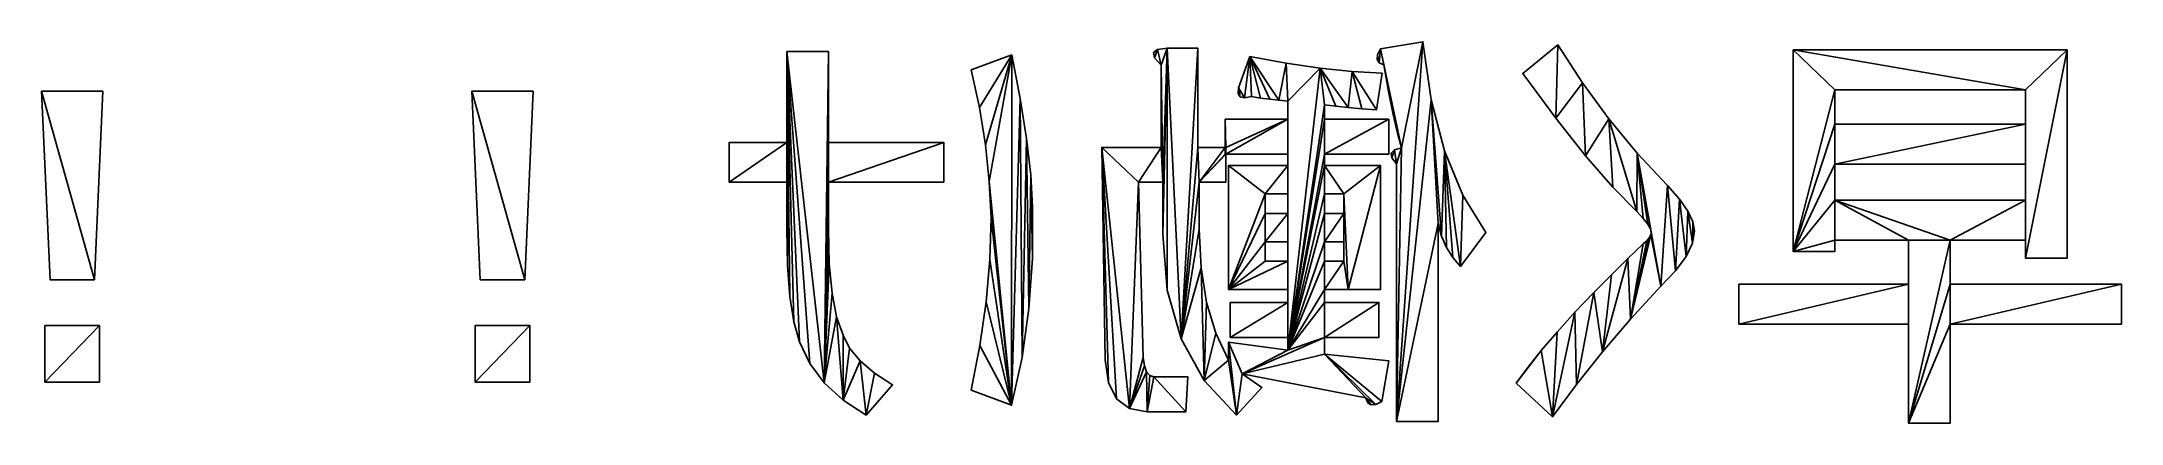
# Model space of a CAD drawing. Header units: metres. Extents: x -19.4 to 19.7, y -3.2 to 3.9.
import ezdxf

# ---------------------------------------------------------------- set-up
doc = ezdxf.new("R2010")
doc.units = ezdxf.units.M

msp = doc.modelspace()

# ---------------------------------------------------------------- linework, layer by layer
at = {"layer": 'layer1', "color": 1}
for points in [[(6.56716, 3.92028, -2.20154), (6.16596, 1.9279, -2.20154), (5.77296, 3.7883, -2.20154)], [(5.77296, 3.7883, 1.03332), (6.16596, 1.9279, 1.03332), (6.56716, 3.92028, 1.03332)], [(6.56716, 3.92028, -2.20154), (5.77296, 3.7883, -2.20154), (5.77296, 3.7883, 1.03332), (6.56716, 3.92028, 1.03332)], [(6.72475, 2.83014, -2.20154), (6.07308, -3.20788, -2.20154), (6.56716, 3.92028, -2.20154)], [(6.56716, 3.92028, -2.20154), (6.07308, -3.20788, -2.20154), (6.16596, 1.9279, -2.20154)], [(6.56716, 3.92028, 1.03332), (6.07308, -3.20788, 1.03332), (6.72475, 2.83014, 1.03332)], [(6.16596, 1.9279, 1.03332), (6.07308, -3.20788, 1.03332), (6.56716, 3.92028, 1.03332)], [(6.72475, 2.83014, -2.20154), (6.56716, 3.92028, -2.20154), (6.56716, 3.92028, 1.03332), (6.72475, 2.83014, 1.03332)], [(-5.3897, 3.7337, -2.20154), (-4.60872, 3.7337, -2.20154), (-4.68739, -2.48031, -2.20154)], [(-5.3897, 3.7337, -2.20154), (-4.68739, -2.48031, -2.20154), (-4.9605, -2.11599, -2.20154)], [(-5.3897, 3.7337, -2.20154), (-4.9605, -2.11599, -2.20154), (-5.15309, -1.71011, -2.20154)], [(-5.3897, 3.7337, -2.20154), (-5.15309, -1.71011, -2.20154), (-5.25661, -1.33723, -2.20154)], [(-5.3897, 3.7337, -2.20154), (-5.25661, -1.33723, -2.20154), (-5.33055, -0.86081, -2.20154)], [(-5.3897, 3.7337, -2.20154), (-5.33055, -0.86081, -2.20154), (-5.37492, -0.28085, -2.20154)], [(-5.3897, 3.7337, -2.20154), (-5.37492, -0.28085, -2.20154), (-5.3897, 0.40265, -2.20154)], [(-5.3897, 3.7337, -2.20154), (-5.3897, 0.40265, -2.20154), (-5.3897, 1.28159, -2.20154)], [(-5.3897, 3.7337, -2.20154), (-5.3897, 1.28159, -2.20154), (-5.3897, 2.0308, -2.20154)], [(-4.68739, -2.48031, 1.03332), (-4.60872, 3.7337, 1.03332), (-5.3897, 3.7337, 1.03332)], [(-4.9605, -2.11599, 1.03332), (-4.68739, -2.48031, 1.03332), (-5.3897, 3.7337, 1.03332)], [(-5.15309, -1.71011, 1.03332), (-4.9605, -2.11599, 1.03332), (-5.3897, 3.7337, 1.03332)], [(-5.25661, -1.33723, 1.03332), (-5.15309, -1.71011, 1.03332), (-5.3897, 3.7337, 1.03332)], [(-5.33055, -0.86081, 1.03332), (-5.25661, -1.33723, 1.03332), (-5.3897, 3.7337, 1.03332)], [(-5.37492, -0.28085, 1.03332), (-5.33055, -0.86081, 1.03332), (-5.3897, 3.7337, 1.03332)], [(-5.3897, 0.40265, 1.03332), (-5.37492, -0.28085, 1.03332), (-5.3897, 3.7337, 1.03332)], [(-5.3897, 1.28159, 1.03332), (-5.3897, 0.40265, 1.03332), (-5.3897, 3.7337, 1.03332)], [(-5.3897, 2.0308, 1.03332), (-5.3897, 1.28159, 1.03332), (-5.3897, 3.7337, 1.03332)], [(-5.3897, 3.7337, -2.20154), (-5.3897, 2.0308, -2.20154), (-5.3897, 2.0308, 1.03332), (-5.3897, 3.7337, 1.03332)], [(-4.60872, 3.7337, -2.20154), (-5.3897, 3.7337, -2.20154), (-5.3897, 3.7337, 1.03332), (-4.60872, 3.7337, 1.03332)], [(-4.68739, -2.48031, -2.20154), (-4.60872, 3.7337, -2.20154), (-4.60872, 2.0308, -2.20154)], [(-4.60872, 2.0308, 1.03332), (-4.60872, 3.7337, 1.03332), (-4.68739, -2.48031, 1.03332)], [(-4.60872, 2.0308, -2.20154), (-4.60872, 3.7337, -2.20154), (-4.60872, 3.7337, 1.03332), (-4.60872, 2.0308, 1.03332)], [(-1.16163, 3.67258, -2.20154), (-1.77046, 2.68297, -2.20154), (-1.92199, 3.39135, -2.20154)], [(-1.92199, 3.39135, 1.03332), (-1.77046, 2.68297, 1.03332), (-1.16163, 3.67258, 1.03332)], [(-1.16163, 3.67258, -2.20154), (-1.92199, 3.39135, -2.20154), (-1.92199, 3.39135, 1.03332), (-1.16163, 3.67258, 1.03332)], [(-1.16163, 3.67258, -2.20154), (-1.65803, 1.98382, -2.20154), (-1.77046, 2.68297, -2.20154)], [(-1.77046, 2.68297, 1.03332), (-1.65803, 1.98382, 1.03332), (-1.16163, 3.67258, 1.03332)], [(-1.16163, 3.67258, -2.20154), (-1.58469, 1.29393, -2.20154), (-1.65803, 1.98382, -2.20154)], [(-1.65803, 1.98382, 1.03332), (-1.58469, 1.29393, 1.03332), (-1.16163, 3.67258, 1.03332)], [(-1.16516, -2.89963, -2.20154), (-1.58469, 1.29393, -2.20154), (-1.16163, 3.67258, -2.20154)], [(-1.16163, 3.67258, 1.03332), (-1.58469, 1.29393, 1.03332), (-1.16516, -2.89963, 1.03332)], [(-1.16516, -2.89963, -2.20154), (-1.16163, 3.67258, -2.20154), (-1.00179, 2.85252, -2.20154)], [(-1.00179, 2.85252, 1.03332), (-1.16163, 3.67258, 1.03332), (-1.16516, -2.89963, 1.03332)], [(-1.00179, 2.85252, -2.20154), (-1.16163, 3.67258, -2.20154), (-1.16163, 3.67258, 1.03332), (-1.00179, 2.85252, 1.03332)], [(1.58074, 3.77597, -2.20154), (1.52482, 3.61876, -2.20154), (1.50322, 3.71701, -2.20154)], [(1.50322, 3.71701, 1.03332), (1.52482, 3.61876, 1.03332), (1.58074, 3.77597, 1.03332)], [(1.58074, 3.77597, -2.20154), (1.50322, 3.71701, -2.20154), (1.50322, 3.71701, 1.03332), (1.58074, 3.77597, 1.03332)], [(1.50322, 3.71701, -2.20154), (1.52482, 3.61876, -2.20154), (1.52482, 3.61876, 1.03332), (1.50322, 3.71701, 1.03332)], [(1.58074, 3.77597, -2.20154), (1.64555, 3.4812, -2.20154), (1.52482, 3.61876, -2.20154)], [(1.52482, 3.61876, 1.03332), (1.64555, 3.4812, 1.03332), (1.58074, 3.77597, 1.03332)], [(1.52482, 3.61876, -2.20154), (1.64555, 3.4812, -2.20154), (1.64555, 3.4812, 1.03332), (1.52482, 3.61876, 1.03332)], [(1.75738, 3.79562, -2.20154), (1.64555, 3.4812, -2.20154), (1.58074, 3.77597, -2.20154)], [(1.58074, 3.77597, 1.03332), (1.64555, 3.4812, 1.03332), (1.75738, 3.79562, 1.03332)], [(1.75738, 3.79562, -2.20154), (1.58074, 3.77597, -2.20154), (1.58074, 3.77597, 1.03332), (1.75738, 3.79562, 1.03332)], [(1.75738, 3.79562, -2.20154), (1.67651, 1.28159, -2.20154), (1.64555, 3.4812, -2.20154)], [(1.64555, 3.4812, 1.03332), (1.67651, 1.28159, 1.03332), (1.75738, 3.79562, 1.03332)], [(1.67651, 0.30977, -2.20154), (1.67651, 1.28159, -2.20154), (1.75738, 3.79562, -2.20154)], [(1.75738, 3.79562, -2.20154), (1.76326, -0.74059, -2.20154), (1.67651, 0.30977, -2.20154)], [(1.75738, 3.79562, 1.03332), (1.67651, 1.28159, 1.03332), (1.67651, 0.30977, 1.03332)], [(1.67651, 0.30977, 1.03332), (1.76326, -0.74059, 1.03332), (1.75738, 3.79562, 1.03332)], [(1.75738, 3.79562, -2.20154), (2.33364, 3.79562, -2.20154), (2.02353, -1.65638, -2.20154)], [(1.75738, 3.79562, -2.20154), (2.02353, -1.65638, -2.20154), (1.76326, -0.74059, -2.20154)], [(2.02353, -1.65638, 1.03332), (2.33364, 3.79562, 1.03332), (1.75738, 3.79562, 1.03332)], [(1.76326, -0.74059, 1.03332), (2.02353, -1.65638, 1.03332), (1.75738, 3.79562, 1.03332)], [(2.33364, 3.79562, -2.20154), (1.75738, 3.79562, -2.20154), (1.75738, 3.79562, 1.03332), (2.33364, 3.79562, 1.03332)], [(2.33364, 1.93792, -2.20154), (2.02353, -1.65638, -2.20154), (2.33364, 3.79562, -2.20154)], [(2.33364, 3.79562, 1.03332), (2.02353, -1.65638, 1.03332), (2.33364, 1.93792, 1.03332)], [(2.33364, 1.93792, -2.20154), (2.33364, 3.79562, -2.20154), (2.33364, 3.79562, 1.03332), (2.33364, 1.93792, 1.03332)], [(3.31486, 3.64162, -2.20154), (3.21564, 2.86699, -2.20154), (3.10385, 3.05513, -2.20154)], [(3.10385, 3.05513, 1.03332), (3.21564, 2.86699, 1.03332), (3.31486, 3.64162, 1.03332)], [(3.31486, 3.64162, -2.20154), (3.10385, 3.05513, -2.20154), (3.10385, 3.05513, 1.03332), (3.31486, 3.64162, 1.03332)], [(3.31486, 3.64162, -2.20154), (3.34593, 2.8916, -2.20154), (3.21564, 2.86699, -2.20154)], [(3.21564, 2.86699, 1.03332), (3.34593, 2.8916, 1.03332), (3.31486, 3.64162, 1.03332)], [(3.51725, 2.86335, -2.20154), (3.34593, 2.8916, -2.20154), (3.31486, 3.64162, -2.20154)], [(3.99419, 3.51658, -2.20154), (3.85908, 2.81983, -2.20154), (3.31486, 3.64162, -2.20154)], [(3.31486, 3.64162, -2.20154), (3.85908, 2.81983, -2.20154), (3.6883, 2.83943, -2.20154)], [(3.31486, 3.64162, -2.20154), (3.6883, 2.83943, -2.20154), (3.51725, 2.86335, -2.20154)], [(3.31486, 3.64162, 1.03332), (3.34593, 2.8916, 1.03332), (3.51725, 2.86335, 1.03332)], [(3.31486, 3.64162, 1.03332), (3.85908, 2.81983, 1.03332), (3.99419, 3.51658, 1.03332)], [(3.6883, 2.83943, 1.03332), (3.85908, 2.81983, 1.03332), (3.31486, 3.64162, 1.03332)], [(3.51725, 2.86335, 1.03332), (3.6883, 2.83943, 1.03332), (3.31486, 3.64162, 1.03332)], [(3.99419, 3.51658, -2.20154), (3.31486, 3.64162, -2.20154), (3.31486, 3.64162, 1.03332), (3.99419, 3.51658, 1.03332)], [(5.7066, 3.58598, -2.20154), (5.71529, 3.67406, -2.20154), (5.74689, 3.52405, -2.20154)], [(5.74689, 3.52405, 1.03332), (5.71529, 3.67406, 1.03332), (5.7066, 3.58598, 1.03332)], [(5.71529, 3.67406, -2.20154), (5.7066, 3.58598, -2.20154), (5.7066, 3.58598, 1.03332), (5.71529, 3.67406, 1.03332)], [(5.7066, 3.58598, -2.20154), (5.74689, 3.52405, -2.20154), (5.74689, 3.52405, 1.03332), (5.7066, 3.58598, 1.03332)], [(5.74689, 3.52405, -2.20154), (5.71529, 3.67406, -2.20154), (5.77296, 3.7883, -2.20154)], [(5.77296, 3.7883, 1.03332), (5.71529, 3.67406, 1.03332), (5.74689, 3.52405, 1.03332)], [(5.77296, 3.7883, -2.20154), (5.71529, 3.67406, -2.20154), (5.71529, 3.67406, 1.03332), (5.77296, 3.7883, 1.03332)], [(5.74689, 3.52405, -2.20154), (5.77296, 3.7883, -2.20154), (5.83615, 3.48827, -2.20154)], [(5.83615, 3.48827, 1.03332), (5.77296, 3.7883, 1.03332), (5.74689, 3.52405, 1.03332)], [(5.74689, 3.52405, -2.20154), (5.83615, 3.48827, -2.20154), (5.83615, 3.48827, 1.03332), (5.74689, 3.52405, 1.03332)], [(5.83615, 3.48827, -2.20154), (5.77296, 3.7883, -2.20154), (6.16596, 1.9279, -2.20154)], [(6.16596, 1.9279, 1.03332), (5.77296, 3.7883, 1.03332), (5.83615, 3.48827, 1.03332)], [(9.1068, 3.85836, -2.20154), (9.06406, 2.4883, -2.20154), (8.44609, 3.32573, -2.20154)], [(8.44609, 3.32573, 1.03332), (9.06406, 2.4883, 1.03332), (9.1068, 3.85836, 1.03332)], [(9.1068, 3.85836, -2.20154), (8.44609, 3.32573, -2.20154), (8.44609, 3.32573, 1.03332), (9.1068, 3.85836, 1.03332)], [(9.5653, 3.14731, -2.20154), (9.06406, 2.4883, -2.20154), (9.1068, 3.85836, -2.20154)], [(9.1068, 3.85836, 1.03332), (9.06406, 2.4883, 1.03332), (9.5653, 3.14731, 1.03332)], [(9.5653, 3.14731, -2.20154), (9.1068, 3.85836, -2.20154), (9.1068, 3.85836, 1.03332), (9.5653, 3.14731, 1.03332)], [(18.67732, 3.76466, -2.20154), (17.89635, 3.01545, -2.20154), (13.53076, 3.76466, -2.20154)], [(13.53076, 3.76466, -2.20154), (17.89635, 3.01545, -2.20154), (14.31174, 3.01545, -2.20154)], [(13.53076, 3.76466, -2.20154), (14.31174, 3.01545, -2.20154), (13.53076, -0.01879, -2.20154)], [(13.53076, 3.76466, 1.03332), (17.89635, 3.01545, 1.03332), (18.67732, 3.76466, 1.03332)], [(14.31174, 3.01545, 1.03332), (17.89635, 3.01545, 1.03332), (13.53076, 3.76466, 1.03332)], [(13.53076, -0.01879, 1.03332), (14.31174, 3.01545, 1.03332), (13.53076, 3.76466, 1.03332)], [(13.53076, 3.76466, -2.20154), (13.53076, -0.01879, -2.20154), (13.53076, -0.01879, 1.03332), (13.53076, 3.76466, 1.03332)], [(18.67732, 3.76466, -2.20154), (13.53076, 3.76466, -2.20154), (13.53076, 3.76466, 1.03332), (18.67732, 3.76466, 1.03332)], [(18.67732, 3.76466, -2.20154), (17.89635, -0.14264, -2.20154), (17.89635, 3.01545, -2.20154)], [(17.89635, -0.14264, -2.20154), (18.67732, 3.76466, -2.20154), (18.67732, -0.14264, -2.20154)], [(17.89635, 3.01545, 1.03332), (17.89635, -0.14264, 1.03332), (18.67732, 3.76466, 1.03332)], [(18.67732, -0.14264, 1.03332), (18.67732, 3.76466, 1.03332), (17.89635, -0.14264, 1.03332)], [(18.67732, -0.14264, -2.20154), (18.67732, 3.76466, -2.20154), (18.67732, 3.76466, 1.03332), (18.67732, -0.14264, 1.03332)], [(-1.92199, 3.39135, -2.20154), (-1.77046, 2.68297, -2.20154), (-1.77046, 2.68297, 1.03332), (-1.92199, 3.39135, 1.03332)], [(1.64555, 3.4812, -2.20154), (1.67651, 1.28159, -2.20154), (1.64555, 1.93792, -2.20154)], [(1.64555, 1.93792, 1.03332), (1.67651, 1.28159, 1.03332), (1.64555, 3.4812, 1.03332)], [(1.64555, 3.4812, -2.20154), (1.64555, 1.93792, -2.20154), (1.64555, 1.93792, 1.03332), (1.64555, 3.4812, 1.03332)], [(3.99419, 3.51658, -2.20154), (4.0296, 2.80455, -2.20154), (3.85908, 2.81983, -2.20154)], [(3.85908, 2.81983, 1.03332), (4.0296, 2.80455, 1.03332), (3.99419, 3.51658, 1.03332)], [(4.63505, 3.42247, -2.20154), (4.0296, 2.80455, -2.20154), (3.99419, 3.51658, -2.20154)], [(3.99419, 3.51658, 1.03332), (4.0296, 2.80455, 1.03332), (4.63505, 3.42247, 1.03332)], [(4.63505, 3.42247, -2.20154), (3.99419, 3.51658, -2.20154), (3.99419, 3.51658, 1.03332), (4.63505, 3.42247, 1.03332)], [(4.63505, 3.42247, -2.20154), (4.71769, 2.7368, -2.20154), (4.0296, -1.86957, -2.20154)], [(4.63505, 3.42247, -2.20154), (4.0296, -1.86957, -2.20154), (4.0296, 2.80455, -2.20154)], [(4.0296, -1.86957, 1.03332), (4.71769, 2.7368, 1.03332), (4.63505, 3.42247, 1.03332)], [(4.0296, 2.80455, 1.03332), (4.0296, -1.86957, 1.03332), (4.63505, 3.42247, 1.03332)], [(4.92907, 2.70801, -2.20154), (4.71769, 2.7368, -2.20154), (4.63505, 3.42247, -2.20154)], [(5.23743, 3.35931, -2.20154), (5.16259, 2.68293, -2.20154), (4.63505, 3.42247, -2.20154)], [(4.63505, 3.42247, -2.20154), (5.16259, 2.68293, -2.20154), (4.92907, 2.70801, -2.20154)], [(4.63505, 3.42247, 1.03332), (4.71769, 2.7368, 1.03332), (4.92907, 2.70801, 1.03332)], [(4.63505, 3.42247, 1.03332), (5.16259, 2.68293, 1.03332), (5.23743, 3.35931, 1.03332)], [(4.92907, 2.70801, 1.03332), (5.16259, 2.68293, 1.03332), (4.63505, 3.42247, 1.03332)], [(5.23743, 3.35931, -2.20154), (4.63505, 3.42247, -2.20154), (4.63505, 3.42247, 1.03332), (5.23743, 3.35931, 1.03332)], [(5.23743, 3.35931, -2.20154), (5.41826, 2.66156, -2.20154), (5.16259, 2.68293, -2.20154)], [(5.16259, 2.68293, 1.03332), (5.41826, 2.66156, 1.03332), (5.23743, 3.35931, 1.03332)], [(5.69607, 2.64391, -2.20154), (5.41826, 2.66156, -2.20154), (5.23743, 3.35931, -2.20154)], [(5.69607, 2.64391, -2.20154), (5.23743, 3.35931, -2.20154), (5.80135, 3.32708, -2.20154)], [(5.23743, 3.35931, 1.03332), (5.41826, 2.66156, 1.03332), (5.69607, 2.64391, 1.03332)], [(5.80135, 3.32708, 1.03332), (5.23743, 3.35931, 1.03332), (5.69607, 2.64391, 1.03332)], [(5.80135, 3.32708, -2.20154), (5.23743, 3.35931, -2.20154), (5.23743, 3.35931, 1.03332), (5.80135, 3.32708, 1.03332)], [(5.69607, 2.64391, -2.20154), (5.80135, 3.32708, -2.20154), (5.80135, 3.32708, 1.03332), (5.69607, 2.64391, 1.03332)], [(5.83615, 3.48827, -2.20154), (6.16596, 1.9279, -2.20154), (6.08773, 2.20314, -2.20154)], [(5.83615, 3.48827, -2.20154), (6.08773, 2.20314, -2.20154), (6.00669, 2.55496, -2.20154)], [(5.83615, 3.48827, -2.20154), (6.00669, 2.55496, -2.20154), (5.92283, 2.98333, -2.20154)], [(6.08773, 2.20314, 1.03332), (6.16596, 1.9279, 1.03332), (5.83615, 3.48827, 1.03332)], [(6.00669, 2.55496, 1.03332), (6.08773, 2.20314, 1.03332), (5.83615, 3.48827, 1.03332)], [(5.92283, 2.98333, 1.03332), (6.00669, 2.55496, 1.03332), (5.83615, 3.48827, 1.03332)], [(5.83615, 3.48827, -2.20154), (5.92283, 2.98333, -2.20154), (5.92283, 2.98333, 1.03332), (5.83615, 3.48827, 1.03332)], [(8.44609, 3.32573, -2.20154), (9.06406, 2.4883, -2.20154), (9.06406, 2.4883, 1.03332), (8.44609, 3.32573, 1.03332)], [(9.5653, 3.14731, -2.20154), (9.62758, 1.77674, -2.20154), (9.06406, 2.4883, -2.20154)], [(9.06406, 2.4883, 1.03332), (9.62758, 1.77674, 1.03332), (9.5653, 3.14731, 1.03332)], [(10.06175, 2.47047, -2.20154), (9.62758, 1.77674, -2.20154), (9.5653, 3.14731, -2.20154)], [(9.5653, 3.14731, 1.03332), (9.62758, 1.77674, 1.03332), (10.06175, 2.47047, 1.03332)], [(10.06175, 2.47047, -2.20154), (9.5653, 3.14731, -2.20154), (9.5653, 3.14731, 1.03332), (10.06175, 2.47047, 1.03332)], [(-19.39964, 2.99062, -2.20154), (-18.24711, 2.99062, -2.20154), (-18.40546, -0.54515, -2.20154)], [(-19.39964, 2.99062, -2.20154), (-18.40546, -0.54515, -2.20154), (-19.24002, -0.54515, -2.20154)], [(-18.40546, -0.54515, 1.03332), (-18.24711, 2.99062, 1.03332), (-19.39964, 2.99062, 1.03332)], [(-19.24002, -0.54515, 1.03332), (-18.40546, -0.54515, 1.03332), (-19.39964, 2.99062, 1.03332)], [(-19.39964, 2.99062, -2.20154), (-19.24002, -0.54515, -2.20154), (-19.24002, -0.54515, 1.03332), (-19.39964, 2.99062, 1.03332)], [(-18.24711, 2.99062, -2.20154), (-19.39964, 2.99062, -2.20154), (-19.39964, 2.99062, 1.03332), (-18.24711, 2.99062, 1.03332)], [(-18.40546, -0.54515, -2.20154), (-18.24711, 2.99062, -2.20154), (-18.24711, 2.99062, 1.03332), (-18.40546, -0.54515, 1.03332)], [(-11.31168, 2.99062, -2.20154), (-10.15917, 2.99062, -2.20154), (-10.31751, -0.54515, -2.20154)], [(-11.31168, 2.99062, -2.20154), (-10.31751, -0.54515, -2.20154), (-11.15208, -0.54515, -2.20154)], [(-10.31751, -0.54515, 1.03332), (-10.15917, 2.99062, 1.03332), (-11.31168, 2.99062, 1.03332)], [(-11.15208, -0.54515, 1.03332), (-10.31751, -0.54515, 1.03332), (-11.31168, 2.99062, 1.03332)], [(-11.31168, 2.99062, -2.20154), (-11.15208, -0.54515, -2.20154), (-11.15208, -0.54515, 1.03332), (-11.31168, 2.99062, 1.03332)], [(-10.15917, 2.99062, -2.20154), (-11.31168, 2.99062, -2.20154), (-11.31168, 2.99062, 1.03332), (-10.15917, 2.99062, 1.03332)], [(-10.31751, -0.54515, -2.20154), (-10.15917, 2.99062, -2.20154), (-10.15917, 2.99062, 1.03332), (-10.31751, -0.54515, 1.03332)], [(-1.16516, -2.89963, -2.20154), (-1.00179, 2.85252, -2.20154), (-0.96883, -2.00309, -2.20154)], [(-0.96883, -2.00309, 1.03332), (-1.00179, 2.85252, 1.03332), (-1.16516, -2.89963, 1.03332)], [(-0.88318, 2.10268, -2.20154), (-0.96883, -2.00309, -2.20154), (-1.00179, 2.85252, -2.20154)], [(-1.00179, 2.85252, 1.03332), (-0.96883, -2.00309, 1.03332), (-0.88318, 2.10268, 1.03332)], [(-0.88318, 2.10268, -2.20154), (-1.00179, 2.85252, -2.20154), (-1.00179, 2.85252, 1.03332), (-0.88318, 2.10268, 1.03332)], [(3.10385, 3.05513, -2.20154), (3.13186, 2.88604, -2.20154), (3.09459, 2.94875, -2.20154)], [(3.09459, 2.94875, 1.03332), (3.13186, 2.88604, 1.03332), (3.10385, 3.05513, 1.03332)], [(3.10385, 3.05513, -2.20154), (3.09459, 2.94875, -2.20154), (3.09459, 2.94875, 1.03332), (3.10385, 3.05513, 1.03332)], [(3.09459, 2.94875, -2.20154), (3.13186, 2.88604, -2.20154), (3.13186, 2.88604, 1.03332), (3.09459, 2.94875, 1.03332)], [(3.10385, 3.05513, -2.20154), (3.21564, 2.86699, -2.20154), (3.13186, 2.88604, -2.20154)], [(3.13186, 2.88604, 1.03332), (3.21564, 2.86699, 1.03332), (3.10385, 3.05513, 1.03332)], [(3.13186, 2.88604, -2.20154), (3.21564, 2.86699, -2.20154), (3.21564, 2.86699, 1.03332), (3.13186, 2.88604, 1.03332)], [(3.21564, 2.86699, -2.20154), (3.34593, 2.8916, -2.20154), (3.34593, 2.8916, 1.03332), (3.21564, 2.86699, 1.03332)], [(3.34593, 2.8916, -2.20154), (3.51725, 2.86335, -2.20154), (3.51725, 2.86335, 1.03332), (3.34593, 2.8916, 1.03332)], [(3.51725, 2.86335, -2.20154), (3.6883, 2.83943, -2.20154), (3.6883, 2.83943, 1.03332), (3.51725, 2.86335, 1.03332)], [(3.6883, 2.83943, -2.20154), (3.85908, 2.81983, -2.20154), (3.85908, 2.81983, 1.03332), (3.6883, 2.83943, 1.03332)], [(3.85908, 2.81983, -2.20154), (4.0296, 2.80455, -2.20154), (4.0296, 2.80455, 1.03332), (3.85908, 2.81983, 1.03332)], [(4.0296, 2.80455, -2.20154), (4.0296, -1.86957, -2.20154), (4.0296, -1.6288, -2.20154)], [(4.0296, 2.80455, -2.20154), (4.0296, -1.6288, -2.20154), (4.0296, -0.97248, -2.20154)], [(4.0296, 2.80455, -2.20154), (4.0296, -0.97248, -2.20154), (4.0296, -0.73092, -2.20154)], [(4.0296, 2.80455, -2.20154), (4.0296, -0.73092, -2.20154), (4.0296, -0.19844, -2.20154)], [(4.0296, 2.80455, -2.20154), (4.0296, -0.19844, -2.20154), (4.0296, 0.16697, -2.20154)], [(4.0296, 2.80455, -2.20154), (4.0296, 0.16697, -2.20154), (4.0296, 0.69945, -2.20154)], [(4.0296, 2.80455, -2.20154), (4.0296, 0.69945, -2.20154), (4.0296, 1.06486, -2.20154)], [(4.0296, 2.80455, -2.20154), (4.0296, 1.06486, -2.20154), (4.0296, 1.59733, -2.20154)], [(4.0296, 2.80455, -2.20154), (4.0296, 1.59733, -2.20154), (4.0296, 1.80794, -2.20154)], [(4.0296, 2.80455, -2.20154), (4.0296, 1.80794, -2.20154), (4.0296, 2.46426, -2.20154)], [(4.0296, -1.6288, 1.03332), (4.0296, -1.86957, 1.03332), (4.0296, 2.80455, 1.03332)], [(4.0296, -0.97248, 1.03332), (4.0296, -1.6288, 1.03332), (4.0296, 2.80455, 1.03332)], [(4.0296, -0.73092, 1.03332), (4.0296, -0.97248, 1.03332), (4.0296, 2.80455, 1.03332)], [(4.0296, -0.19844, 1.03332), (4.0296, -0.73092, 1.03332), (4.0296, 2.80455, 1.03332)], [(4.0296, 0.16697, 1.03332), (4.0296, -0.19844, 1.03332), (4.0296, 2.80455, 1.03332)], [(4.0296, 0.69945, 1.03332), (4.0296, 0.16697, 1.03332), (4.0296, 2.80455, 1.03332)], [(4.0296, 1.06486, 1.03332), (4.0296, 0.69945, 1.03332), (4.0296, 2.80455, 1.03332)], [(4.0296, 1.59733, 1.03332), (4.0296, 1.06486, 1.03332), (4.0296, 2.80455, 1.03332)], [(4.0296, 1.80794, 1.03332), (4.0296, 1.59733, 1.03332), (4.0296, 2.80455, 1.03332)], [(4.0296, 2.46426, 1.03332), (4.0296, 1.80794, 1.03332), (4.0296, 2.80455, 1.03332)], [(4.0296, 2.80455, -2.20154), (4.0296, 2.46426, -2.20154), (4.0296, 2.46426, 1.03332), (4.0296, 2.80455, 1.03332)], [(5.92283, 2.98333, -2.20154), (6.00669, 2.55496, -2.20154), (6.00669, 2.55496, 1.03332), (5.92283, 2.98333, 1.03332)], [(6.72475, 2.83014, -2.20154), (6.85406, 0.50755, -2.20154), (6.07308, -3.20788, -2.20154)], [(6.07308, -3.20788, 1.03332), (6.85406, 0.50755, 1.03332), (6.72475, 2.83014, 1.03332)], [(6.91773, 0.27314, -2.20154), (6.85406, 0.50755, -2.20154), (6.72475, 2.83014, -2.20154)], [(6.97474, 1.87038, -2.20154), (6.91773, 0.27314, -2.20154), (6.72475, 2.83014, -2.20154)], [(6.72475, 2.83014, 1.03332), (6.85406, 0.50755, 1.03332), (6.91773, 0.27314, 1.03332)], [(6.72475, 2.83014, 1.03332), (6.91773, 0.27314, 1.03332), (6.97474, 1.87038, 1.03332)], [(6.97474, 1.87038, -2.20154), (6.72475, 2.83014, -2.20154), (6.72475, 2.83014, 1.03332), (6.97474, 1.87038, 1.03332)], [(13.53076, -0.01879, -2.20154), (14.31174, 3.01545, -2.20154), (14.31174, 2.37139, -2.20154)], [(14.31174, 2.37139, 1.03332), (14.31174, 3.01545, 1.03332), (13.53076, -0.01879, 1.03332)], [(14.31174, 3.01545, -2.20154), (17.89635, 3.01545, -2.20154), (17.89635, 3.01545, 1.03332), (14.31174, 3.01545, 1.03332)], [(14.31174, 2.37139, -2.20154), (14.31174, 3.01545, -2.20154), (14.31174, 3.01545, 1.03332), (14.31174, 2.37139, 1.03332)], [(17.89635, 3.01545, -2.20154), (17.89635, -0.14264, -2.20154), (17.89635, 0.19793, -2.20154)], [(17.89635, 3.01545, -2.20154), (17.89635, 0.19793, -2.20154), (17.89635, 0.94714, -2.20154)], [(17.89635, 1.62218, -2.20154), (17.89635, 2.37139, -2.20154), (17.89635, 3.01545, -2.20154)], [(17.89635, 1.62218, -2.20154), (17.89635, 3.01545, -2.20154), (17.89635, 0.94714, -2.20154)], [(17.89635, 0.19793, 1.03332), (17.89635, -0.14264, 1.03332), (17.89635, 3.01545, 1.03332)], [(17.89635, 0.94714, 1.03332), (17.89635, 0.19793, 1.03332), (17.89635, 3.01545, 1.03332)], [(17.89635, 3.01545, 1.03332), (17.89635, 2.37139, 1.03332), (17.89635, 1.62218, 1.03332)], [(17.89635, 0.94714, 1.03332), (17.89635, 3.01545, 1.03332), (17.89635, 1.62218, 1.03332)], [(17.89635, 3.01545, -2.20154), (17.89635, 2.37139, -2.20154), (17.89635, 2.37139, 1.03332), (17.89635, 3.01545, 1.03332)], [(-1.77046, 2.68297, -2.20154), (-1.65803, 1.98382, -2.20154), (-1.65803, 1.98382, 1.03332), (-1.77046, 2.68297, 1.03332)], [(4.0296, 2.46426, -2.20154), (2.85999, 1.93792, -2.20154), (2.85306, 2.46426, -2.20154)], [(2.85306, 2.46426, -2.20154), (2.85999, 1.93792, -2.20154), (2.85306, 1.93792, -2.20154)], [(2.85306, 2.46426, 1.03332), (2.85999, 1.93792, 1.03332), (4.0296, 2.46426, 1.03332)], [(2.85306, 1.93792, 1.03332), (2.85999, 1.93792, 1.03332), (2.85306, 2.46426, 1.03332)], [(2.85306, 2.46426, -2.20154), (2.85306, 1.80794, -2.20154), (2.85306, 1.80794, 1.03332), (2.85306, 2.46426, 1.03332)], [(4.0296, 2.46426, -2.20154), (2.85306, 2.46426, -2.20154), (2.85306, 2.46426, 1.03332), (4.0296, 2.46426, 1.03332)], [(4.0296, 1.80794, -2.20154), (2.85999, 1.80794, -2.20154), (4.0296, 2.46426, -2.20154)], [(4.0296, 2.46426, -2.20154), (2.85999, 1.80794, -2.20154), (2.85999, 1.93792, -2.20154)], [(4.0296, 2.46426, 1.03332), (2.85999, 1.80794, 1.03332), (4.0296, 1.80794, 1.03332)], [(2.85999, 1.93792, 1.03332), (2.85999, 1.80794, 1.03332), (4.0296, 2.46426, 1.03332)], [(4.71769, 2.46426, -2.20154), (4.0296, -1.86957, -2.20154), (4.71769, 2.7368, -2.20154)], [(4.71769, 2.7368, 1.03332), (4.0296, -1.86957, 1.03332), (4.71769, 2.46426, 1.03332)], [(4.71769, 1.80794, -2.20154), (4.0296, -1.86957, -2.20154), (4.71769, 2.46426, -2.20154)], [(4.71769, 2.46426, 1.03332), (4.0296, -1.86957, 1.03332), (4.71769, 1.80794, 1.03332)], [(4.71769, 2.7368, -2.20154), (4.92907, 2.70801, -2.20154), (4.92907, 2.70801, 1.03332), (4.71769, 2.7368, 1.03332)], [(4.71769, 2.46426, -2.20154), (4.71769, 2.7368, -2.20154), (4.71769, 2.7368, 1.03332), (4.71769, 2.46426, 1.03332)], [(4.71769, 1.80794, -2.20154), (4.71769, 2.46426, -2.20154), (5.9252, 2.46426, -2.20154)], [(4.71769, 1.80794, -2.20154), (5.9252, 2.46426, -2.20154), (5.9252, 1.80794, -2.20154)], [(5.9252, 2.46426, 1.03332), (4.71769, 2.46426, 1.03332), (4.71769, 1.80794, 1.03332)], [(5.9252, 1.80794, 1.03332), (5.9252, 2.46426, 1.03332), (4.71769, 1.80794, 1.03332)], [(5.9252, 2.46426, -2.20154), (4.71769, 2.46426, -2.20154), (4.71769, 2.46426, 1.03332), (5.9252, 2.46426, 1.03332)], [(4.92907, 2.70801, -2.20154), (5.16259, 2.68293, -2.20154), (5.16259, 2.68293, 1.03332), (4.92907, 2.70801, 1.03332)], [(5.16259, 2.68293, -2.20154), (5.41826, 2.66156, -2.20154), (5.41826, 2.66156, 1.03332), (5.16259, 2.68293, 1.03332)], [(5.41826, 2.66156, -2.20154), (5.69607, 2.64391, -2.20154), (5.69607, 2.64391, 1.03332), (5.41826, 2.66156, 1.03332)], [(5.9252, 1.80794, -2.20154), (5.9252, 2.46426, -2.20154), (5.9252, 2.46426, 1.03332), (5.9252, 1.80794, 1.03332)], [(6.00669, 2.55496, -2.20154), (6.08773, 2.20314, -2.20154), (6.08773, 2.20314, 1.03332), (6.00669, 2.55496, 1.03332)], [(9.06406, 2.4883, -2.20154), (9.62758, 1.77674, -2.20154), (9.62758, 1.77674, 1.03332), (9.06406, 2.4883, 1.03332)], [(10.06175, 2.47047, -2.20154), (10.13664, 1.19107, -2.20154), (9.62758, 1.77674, -2.20154)], [(9.62758, 1.77674, 1.03332), (10.13664, 1.19107, 1.03332), (10.06175, 2.47047, 1.03332)], [(10.59124, 0.73128, -2.20154), (10.13664, 1.19107, -2.20154), (10.06175, 2.47047, -2.20154)], [(10.59615, 1.82784, -2.20154), (10.59124, 0.73128, -2.20154), (10.06175, 2.47047, -2.20154)], [(10.06175, 2.47047, 1.03332), (10.13664, 1.19107, 1.03332), (10.59124, 0.73128, 1.03332)], [(10.06175, 2.47047, 1.03332), (10.59124, 0.73128, 1.03332), (10.59615, 1.82784, 1.03332)], [(10.59615, 1.82784, -2.20154), (10.06175, 2.47047, -2.20154), (10.06175, 2.47047, 1.03332), (10.59615, 1.82784, 1.03332)], [(13.53076, -0.01879, -2.20154), (14.31174, 2.37139, -2.20154), (14.31174, 1.62218, -2.20154)], [(14.31174, 1.62218, 1.03332), (14.31174, 2.37139, 1.03332), (13.53076, -0.01879, 1.03332)], [(14.31174, 1.62218, -2.20154), (14.31174, 2.37139, -2.20154), (17.89635, 2.37139, -2.20154)], [(14.31174, 1.62218, -2.20154), (17.89635, 2.37139, -2.20154), (17.89635, 1.62218, -2.20154)], [(17.89635, 2.37139, 1.03332), (14.31174, 2.37139, 1.03332), (14.31174, 1.62218, 1.03332)], [(17.89635, 1.62218, 1.03332), (17.89635, 2.37139, 1.03332), (14.31174, 1.62218, 1.03332)], [(17.89635, 2.37139, -2.20154), (14.31174, 2.37139, -2.20154), (14.31174, 2.37139, 1.03332), (17.89635, 2.37139, 1.03332)], [(-5.3897, 2.0308, -2.20154), (-5.3897, 1.28159, -2.20154), (-6.47335, 1.28159, -2.20154)], [(-5.3897, 2.0308, -2.20154), (-6.47335, 1.28159, -2.20154), (-6.47335, 2.0308, -2.20154)], [(-6.47335, 1.28159, 1.03332), (-5.3897, 1.28159, 1.03332), (-5.3897, 2.0308, 1.03332)], [(-6.47335, 2.0308, 1.03332), (-6.47335, 1.28159, 1.03332), (-5.3897, 2.0308, 1.03332)], [(-6.47335, 2.0308, -2.20154), (-6.47335, 1.28159, -2.20154), (-6.47335, 1.28159, 1.03332), (-6.47335, 2.0308, 1.03332)], [(-5.3897, 2.0308, -2.20154), (-6.47335, 2.0308, -2.20154), (-6.47335, 2.0308, 1.03332), (-5.3897, 2.0308, 1.03332)], [(-4.68739, -2.48031, -2.20154), (-4.60872, 2.0308, -2.20154), (-4.60872, 1.28159, -2.20154)], [(-4.60872, 1.28159, 1.03332), (-4.60872, 2.0308, 1.03332), (-4.68739, -2.48031, 1.03332)], [(-4.60872, 1.28159, -2.20154), (-4.60872, 2.0308, -2.20154), (-2.4414, 2.0308, -2.20154)], [(-4.60872, 1.28159, -2.20154), (-2.4414, 2.0308, -2.20154), (-2.4414, 1.28159, -2.20154)], [(-2.4414, 2.0308, 1.03332), (-4.60872, 2.0308, 1.03332), (-4.60872, 1.28159, 1.03332)], [(-2.4414, 1.28159, 1.03332), (-2.4414, 2.0308, 1.03332), (-4.60872, 1.28159, 1.03332)], [(-2.4414, 2.0308, -2.20154), (-4.60872, 2.0308, -2.20154), (-4.60872, 2.0308, 1.03332), (-2.4414, 2.0308, 1.03332)], [(-2.4414, 1.28159, -2.20154), (-2.4414, 2.0308, -2.20154), (-2.4414, 2.0308, 1.03332), (-2.4414, 1.28159, 1.03332)], [(-1.65803, 1.98382, -2.20154), (-1.58469, 1.29393, -2.20154), (-1.58469, 1.29393, 1.03332), (-1.65803, 1.98382, 1.03332)], [(-0.88318, 2.10268, -2.20154), (-0.83748, -1.08536, -2.20154), (-0.96883, -2.00309, -2.20154)], [(-0.96883, -2.00309, 1.03332), (-0.83748, -1.08536, 1.03332), (-0.88318, 2.10268, 1.03332)], [(-0.8058, 1.42306, -2.20154), (-0.83748, -1.08536, -2.20154), (-0.88318, 2.10268, -2.20154)], [(-0.88318, 2.10268, 1.03332), (-0.83748, -1.08536, 1.03332), (-0.8058, 1.42306, 1.03332)], [(-0.8058, 1.42306, -2.20154), (-0.88318, 2.10268, -2.20154), (-0.88318, 2.10268, 1.03332), (-0.8058, 1.42306, 1.03332)], [(6.08773, 2.20314, -2.20154), (6.16596, 1.9279, -2.20154), (6.16596, 1.9279, 1.03332), (6.08773, 2.20314, 1.03332)], [(1.64555, 1.93792, -2.20154), (1.21902, 1.28159, -2.20154), (0.53093, 1.93792, -2.20154)], [(0.53093, 1.93792, -2.20154), (1.21902, 1.28159, -2.20154), (1.05207, -2.96233, -2.20154)], [(0.53093, 1.93792, -2.20154), (1.05207, -2.96233, -2.20154), (0.80887, -2.77955, -2.20154)], [(0.53093, 1.93792, -2.20154), (0.80887, -2.77955, -2.20154), (0.65623, -2.47493, -2.20154)], [(0.53093, 1.93792, -2.20154), (0.65623, -2.47493, -2.20154), (0.59416, -2.04846, -2.20154)], [(0.53093, 1.93792, 1.03332), (1.21902, 1.28159, 1.03332), (1.64555, 1.93792, 1.03332)], [(1.05207, -2.96233, 1.03332), (1.21902, 1.28159, 1.03332), (0.53093, 1.93792, 1.03332)], [(0.80887, -2.77955, 1.03332), (1.05207, -2.96233, 1.03332), (0.53093, 1.93792, 1.03332)], [(0.65623, -2.47493, 1.03332), (0.80887, -2.77955, 1.03332), (0.53093, 1.93792, 1.03332)], [(0.59416, -2.04846, 1.03332), (0.65623, -2.47493, 1.03332), (0.53093, 1.93792, 1.03332)], [(0.53093, 1.93792, -2.20154), (0.59416, -2.04846, -2.20154), (0.59416, -2.04846, 1.03332), (0.53093, 1.93792, 1.03332)], [(1.64555, 1.93792, -2.20154), (0.53093, 1.93792, -2.20154), (0.53093, 1.93792, 1.03332), (1.64555, 1.93792, 1.03332)], [(1.64555, 1.93792, -2.20154), (1.67651, 1.28159, -2.20154), (1.21902, 1.28159, -2.20154)], [(1.21902, 1.28159, 1.03332), (1.67651, 1.28159, 1.03332), (1.64555, 1.93792, 1.03332)], [(2.3646, 1.28159, -2.20154), (2.02353, -1.65638, -2.20154), (2.33364, 1.93792, -2.20154)], [(2.33364, 1.93792, 1.03332), (2.02353, -1.65638, 1.03332), (2.3646, 1.28159, 1.03332)], [(2.3646, 1.28159, -2.20154), (2.33364, 1.93792, -2.20154), (2.85306, 1.93792, -2.20154)], [(2.85306, 1.93792, 1.03332), (2.33364, 1.93792, 1.03332), (2.3646, 1.28159, 1.03332)], [(2.85999, 1.93792, -2.20154), (2.33364, 1.93792, -2.20154), (2.33364, 1.93792, 1.03332), (2.85999, 1.93792, 1.03332)], [(2.3646, 1.28159, -2.20154), (2.85306, 1.93792, -2.20154), (2.85306, 1.80794, -2.20154)], [(2.85306, 1.80794, 1.03332), (2.85306, 1.93792, 1.03332), (2.3646, 1.28159, 1.03332)], [(2.3646, 1.28159, -2.20154), (2.85306, 1.80794, -2.20154), (2.85999, 1.80794, -2.20154)], [(2.3646, 1.28159, -2.20154), (2.85999, 1.80794, -2.20154), (2.85999, 1.28159, -2.20154)], [(2.85999, 1.80794, 1.03332), (2.85306, 1.80794, 1.03332), (2.3646, 1.28159, 1.03332)], [(2.85999, 1.28159, 1.03332), (2.85999, 1.80794, 1.03332), (2.3646, 1.28159, 1.03332)], [(2.85306, 1.80794, -2.20154), (4.0296, 1.80794, -2.20154), (4.0296, 1.80794, 1.03332), (2.85306, 1.80794, 1.03332)], [(2.85999, 1.28159, -2.20154), (2.85999, 1.93792, -2.20154), (2.85999, 1.93792, 1.03332), (2.85999, 1.28159, 1.03332)], [(3.60307, 1.06486, -2.20154), (2.91498, -0.73092, -2.20154), (2.91498, 1.59733, -2.20154)], [(3.60307, 1.06486, -2.20154), (2.91498, 1.59733, -2.20154), (4.0296, 1.59733, -2.20154)], [(2.91498, 1.59733, 1.03332), (2.91498, -0.73092, 1.03332), (3.60307, 1.06486, 1.03332)], [(4.0296, 1.59733, 1.03332), (2.91498, 1.59733, 1.03332), (3.60307, 1.06486, 1.03332)], [(2.91498, 1.59733, -2.20154), (2.91498, -0.73092, -2.20154), (2.91498, -0.73092, 1.03332), (2.91498, 1.59733, 1.03332)], [(4.0296, 1.59733, -2.20154), (2.91498, 1.59733, -2.20154), (2.91498, 1.59733, 1.03332), (4.0296, 1.59733, 1.03332)], [(3.60307, 1.06486, -2.20154), (4.0296, 1.59733, -2.20154), (4.0296, 1.06486, -2.20154)], [(4.0296, 1.06486, 1.03332), (4.0296, 1.59733, 1.03332), (3.60307, 1.06486, 1.03332)], [(4.71769, 1.59733, -2.20154), (4.0296, -1.86957, -2.20154), (4.71769, 1.80794, -2.20154)], [(4.71769, 1.80794, 1.03332), (4.0296, -1.86957, 1.03332), (4.71769, 1.59733, 1.03332)], [(4.0296, 1.80794, -2.20154), (4.0296, 1.59733, -2.20154), (4.0296, 1.59733, 1.03332), (4.0296, 1.80794, 1.03332)], [(4.71769, 1.59733, -2.20154), (4.71769, 1.06486, -2.20154), (4.0296, -1.86957, -2.20154)], [(4.0296, -1.86957, 1.03332), (4.71769, 1.06486, 1.03332), (4.71769, 1.59733, 1.03332)], [(4.71769, 1.80794, -2.20154), (5.9252, 1.80794, -2.20154), (5.9252, 1.80794, 1.03332), (4.71769, 1.80794, 1.03332)], [(4.71769, 1.59733, -2.20154), (4.71769, 1.80794, -2.20154), (4.71769, 1.80794, 1.03332), (4.71769, 1.59733, 1.03332)], [(4.71769, 1.59733, -2.20154), (5.77039, 1.59733, -2.20154), (5.0823, 1.06486, -2.20154)], [(5.0823, 1.06486, -2.20154), (4.71769, 1.06486, -2.20154), (4.71769, 1.59733, -2.20154)], [(5.0823, 1.06486, 1.03332), (5.77039, 1.59733, 1.03332), (4.71769, 1.59733, 1.03332)], [(4.71769, 1.59733, 1.03332), (4.71769, 1.06486, 1.03332), (5.0823, 1.06486, 1.03332)], [(5.77039, 1.59733, -2.20154), (4.71769, 1.59733, -2.20154), (4.71769, 1.59733, 1.03332), (5.77039, 1.59733, 1.03332)], [(5.0823, 1.06486, -2.20154), (5.77039, 1.59733, -2.20154), (5.16317, -0.73092, -2.20154)], [(5.16317, -0.73092, 1.03332), (5.77039, 1.59733, 1.03332), (5.0823, 1.06486, 1.03332)], [(5.16317, -0.73092, -2.20154), (5.77039, 1.59733, -2.20154), (5.77039, -0.73092, -2.20154)], [(5.77039, -0.73092, 1.03332), (5.77039, 1.59733, 1.03332), (5.16317, -0.73092, 1.03332)], [(5.77039, -0.73092, -2.20154), (5.77039, 1.59733, -2.20154), (5.77039, 1.59733, 1.03332), (5.77039, -0.73092, 1.03332)], [(6.03244, 1.89266, -2.20154), (5.986, 1.74224, -2.20154), (5.97245, 1.83077, -2.20154)], [(5.97245, 1.83077, 1.03332), (5.986, 1.74224, 1.03332), (6.03244, 1.89266, 1.03332)], [(6.03244, 1.89266, -2.20154), (5.97245, 1.83077, -2.20154), (5.97245, 1.83077, 1.03332), (6.03244, 1.89266, 1.03332)], [(5.97245, 1.83077, -2.20154), (5.986, 1.74224, -2.20154), (5.986, 1.74224, 1.03332), (5.97245, 1.83077, 1.03332)], [(6.03244, 1.89266, -2.20154), (6.07308, 1.62707, -2.20154), (5.986, 1.74224, -2.20154)], [(5.986, 1.74224, 1.03332), (6.07308, 1.62707, 1.03332), (6.03244, 1.89266, 1.03332)], [(5.986, 1.74224, -2.20154), (6.07308, 1.62707, -2.20154), (6.07308, 1.62707, 1.03332), (5.986, 1.74224, 1.03332)], [(6.03244, 1.89266, -2.20154), (6.16596, 1.9279, -2.20154), (6.07308, 1.62707, -2.20154)], [(6.07308, 1.62707, 1.03332), (6.16596, 1.9279, 1.03332), (6.03244, 1.89266, 1.03332)], [(6.16596, 1.9279, -2.20154), (6.03244, 1.89266, -2.20154), (6.03244, 1.89266, 1.03332), (6.16596, 1.9279, 1.03332)], [(6.16596, 1.9279, -2.20154), (6.07308, -3.20788, -2.20154), (6.07308, 1.62707, -2.20154)], [(6.07308, 1.62707, 1.03332), (6.07308, -3.20788, 1.03332), (6.16596, 1.9279, 1.03332)], [(6.07308, 1.62707, -2.20154), (6.07308, -3.20788, -2.20154), (6.07308, -3.20788, 1.03332), (6.07308, 1.62707, 1.03332)], [(6.97474, 1.87038, -2.20154), (7.00923, 0.06084, -2.20154), (6.91773, 0.27314, -2.20154)], [(6.91773, 0.27314, 1.03332), (7.00923, 0.06084, 1.03332), (6.97474, 1.87038, 1.03332)], [(6.97474, 1.87038, -2.20154), (7.31714, 1.041, -2.20154), (7.27568, -0.29746, -2.20154)], [(6.97474, 1.87038, -2.20154), (7.27568, -0.29746, -2.20154), (7.12855, -0.12936, -2.20154)], [(6.97474, 1.87038, -2.20154), (7.12855, -0.12936, -2.20154), (7.00923, 0.06084, -2.20154)], [(7.27568, -0.29746, 1.03332), (7.31714, 1.041, 1.03332), (6.97474, 1.87038, 1.03332)], [(7.12855, -0.12936, 1.03332), (7.27568, -0.29746, 1.03332), (6.97474, 1.87038, 1.03332)], [(7.00923, 0.06084, 1.03332), (7.12855, -0.12936, 1.03332), (6.97474, 1.87038, 1.03332)], [(7.31714, 1.041, -2.20154), (6.97474, 1.87038, -2.20154), (6.97474, 1.87038, 1.03332), (7.31714, 1.041, 1.03332)], [(9.62758, 1.77674, -2.20154), (10.13664, 1.19107, -2.20154), (10.13664, 1.19107, 1.03332), (9.62758, 1.77674, 1.03332)], [(10.59615, 1.82784, -2.20154), (10.70931, 0.60567, -2.20154), (10.59124, 0.73128, -2.20154)], [(10.59124, 0.73128, 1.03332), (10.70931, 0.60567, 1.03332), (10.59615, 1.82784, 1.03332)], [(10.59615, 1.82784, -2.20154), (11.16849, 1.21941, -2.20154), (11.04223, -0.669, -2.20154)], [(10.59615, 1.82784, -2.20154), (11.04223, -0.669, -2.20154), (10.8611, 0.34073, -2.20154)], [(10.59615, 1.82784, -2.20154), (10.8611, 0.34073, -2.20154), (10.84424, 0.4104, -2.20154)], [(10.59615, 1.82784, -2.20154), (10.84424, 0.4104, -2.20154), (10.79364, 0.49871, -2.20154)], [(10.59615, 1.82784, -2.20154), (10.79364, 0.49871, -2.20154), (10.70931, 0.60567, -2.20154)], [(11.04223, -0.669, 1.03332), (11.16849, 1.21941, 1.03332), (10.59615, 1.82784, 1.03332)], [(10.8611, 0.34073, 1.03332), (11.04223, -0.669, 1.03332), (10.59615, 1.82784, 1.03332)], [(10.84424, 0.4104, 1.03332), (10.8611, 0.34073, 1.03332), (10.59615, 1.82784, 1.03332)], [(10.79364, 0.49871, 1.03332), (10.84424, 0.4104, 1.03332), (10.59615, 1.82784, 1.03332)], [(10.70931, 0.60567, 1.03332), (10.79364, 0.49871, 1.03332), (10.59615, 1.82784, 1.03332)], [(11.16849, 1.21941, -2.20154), (10.59615, 1.82784, -2.20154), (10.59615, 1.82784, 1.03332), (11.16849, 1.21941, 1.03332)], [(14.31174, 0.94714, -2.20154), (13.53076, -0.01879, -2.20154), (14.31174, 1.62218, -2.20154)], [(14.31174, 1.62218, 1.03332), (13.53076, -0.01879, 1.03332), (14.31174, 0.94714, 1.03332)], [(14.31174, 1.62218, -2.20154), (17.89635, 1.62218, -2.20154), (17.89635, 1.62218, 1.03332), (14.31174, 1.62218, 1.03332)], [(14.31174, 0.94714, -2.20154), (14.31174, 1.62218, -2.20154), (14.31174, 1.62218, 1.03332), (14.31174, 0.94714, 1.03332)], [(17.89635, 1.62218, -2.20154), (17.89635, 0.94714, -2.20154), (17.89635, 0.94714, 1.03332), (17.89635, 1.62218, 1.03332)], [(-6.47335, 1.28159, -2.20154), (-5.3897, 1.28159, -2.20154), (-5.3897, 1.28159, 1.03332), (-6.47335, 1.28159, 1.03332)], [(-5.3897, 1.28159, -2.20154), (-5.3897, 0.40265, -2.20154), (-5.3897, 0.40265, 1.03332), (-5.3897, 1.28159, 1.03332)], [(-4.68739, -2.48031, -2.20154), (-4.60872, 1.28159, -2.20154), (-4.60872, 0.40265, -2.20154)], [(-4.60872, 0.40265, 1.03332), (-4.60872, 1.28159, 1.03332), (-4.68739, -2.48031, 1.03332)], [(-4.60872, 1.28159, -2.20154), (-2.4414, 1.28159, -2.20154), (-2.4414, 1.28159, 1.03332), (-4.60872, 1.28159, 1.03332)], [(-4.60872, 0.40265, -2.20154), (-4.60872, 1.28159, -2.20154), (-4.60872, 1.28159, 1.03332), (-4.60872, 0.40265, 1.03332)], [(-1.16516, -2.89963, -2.20154), (-1.55045, 0.61327, -2.20154), (-1.58469, 1.29393, -2.20154)], [(-1.58469, 1.29393, 1.03332), (-1.55045, 0.61327, 1.03332), (-1.16516, -2.89963, 1.03332)], [(-1.58469, 1.29393, -2.20154), (-1.55045, 0.61327, -2.20154), (-1.55045, 0.61327, 1.03332), (-1.58469, 1.29393, 1.03332)], [(-0.8058, 1.42306, -2.20154), (-0.77109, -0.14645, -2.20154), (-0.83748, -1.08536, -2.20154)], [(-0.83748, -1.08536, 1.03332), (-0.77109, -0.14645, 1.03332), (-0.8058, 1.42306, 1.03332)], [(-0.76966, 0.81365, -2.20154), (-0.77109, -0.14645, -2.20154), (-0.8058, 1.42306, -2.20154)], [(-0.8058, 1.42306, 1.03332), (-0.77109, -0.14645, 1.03332), (-0.76966, 0.81365, 1.03332)], [(-0.76966, 0.81365, -2.20154), (-0.8058, 1.42306, -2.20154), (-0.8058, 1.42306, 1.03332), (-0.76966, 0.81365, 1.03332)], [(1.05207, -2.96233, -2.20154), (1.21902, 1.28159, -2.20154), (1.31174, -2.00507, -2.20154)], [(1.31174, -2.00507, 1.03332), (1.21902, 1.28159, 1.03332), (1.05207, -2.96233, 1.03332)], [(1.21902, 1.28159, -2.20154), (1.67651, 1.28159, -2.20154), (1.67651, 1.28159, 1.03332), (1.21902, 1.28159, 1.03332)], [(1.31174, -2.00507, -2.20154), (1.21902, 1.28159, -2.20154), (1.21902, 1.28159, 1.03332), (1.31174, -2.00507, 1.03332)], [(1.67651, 1.28159, -2.20154), (1.67651, 0.30977, -2.20154), (1.67651, 0.30977, 1.03332), (1.67651, 1.28159, 1.03332)], [(2.3646, 1.28159, -2.20154), (2.3646, 0.40265, -2.20154), (2.02353, -1.65638, -2.20154)], [(2.02353, -1.65638, 1.03332), (2.3646, 0.40265, 1.03332), (2.3646, 1.28159, 1.03332)], [(2.3646, 1.28159, -2.20154), (2.85999, 1.28159, -2.20154), (2.85999, 1.28159, 1.03332), (2.3646, 1.28159, 1.03332)], [(2.3646, 0.40265, -2.20154), (2.3646, 1.28159, -2.20154), (2.3646, 1.28159, 1.03332), (2.3646, 0.40265, 1.03332)], [(10.13664, 1.19107, -2.20154), (10.59124, 0.73128, -2.20154), (10.59124, 0.73128, 1.03332), (10.13664, 1.19107, 1.03332)], [(11.04223, -0.669, -2.20154), (11.16849, 1.21941, -2.20154), (11.31821, -0.3779, -2.20154)], [(11.31821, -0.3779, 1.03332), (11.16849, 1.21941, 1.03332), (11.04223, -0.669, 1.03332)], [(11.31821, -0.3779, -2.20154), (11.16849, 1.21941, -2.20154), (11.38924, 0.96461, -2.20154)], [(11.38924, 0.96461, 1.03332), (11.16849, 1.21941, 1.03332), (11.31821, -0.3779, 1.03332)], [(11.38924, 0.96461, -2.20154), (11.16849, 1.21941, -2.20154), (11.16849, 1.21941, 1.03332), (11.38924, 0.96461, 1.03332)], [(-0.77109, -0.14645, -2.20154), (-0.76966, 0.81365, -2.20154), (-0.76966, 0.81365, 1.03332), (-0.77109, -0.14645, 1.03332)], [(3.60307, 0.69945, -2.20154), (2.91498, -0.73092, -2.20154), (3.60307, 1.06486, -2.20154)], [(3.60307, 1.06486, 1.03332), (2.91498, -0.73092, 1.03332), (3.60307, 0.69945, 1.03332)], [(3.60307, 1.06486, -2.20154), (4.0296, 1.06486, -2.20154), (4.0296, 1.06486, 1.03332), (3.60307, 1.06486, 1.03332)], [(3.60307, 0.69945, -2.20154), (3.60307, 1.06486, -2.20154), (3.60307, 1.06486, 1.03332), (3.60307, 0.69945, 1.03332)], [(4.71769, 0.69945, -2.20154), (4.0296, -1.86957, -2.20154), (4.71769, 1.06486, -2.20154)], [(4.71769, 1.06486, 1.03332), (4.0296, -1.86957, 1.03332), (4.71769, 0.69945, 1.03332)], [(4.0296, 1.06486, -2.20154), (4.0296, 0.69945, -2.20154), (4.0296, 0.69945, 1.03332), (4.0296, 1.06486, 1.03332)], [(4.71769, 0.69945, -2.20154), (4.71769, 1.06486, -2.20154), (4.71769, 1.06486, 1.03332), (4.71769, 0.69945, 1.03332)], [(4.71769, 1.06486, -2.20154), (5.0823, 1.06486, -2.20154), (5.0823, 1.06486, 1.03332), (4.71769, 1.06486, 1.03332)], [(5.0823, 1.06486, -2.20154), (5.16317, -0.73092, -2.20154), (5.0823, -0.19844, -2.20154)], [(5.0823, 0.16697, -2.20154), (5.0823, 0.69945, -2.20154), (5.0823, 1.06486, -2.20154)], [(5.0823, 0.16697, -2.20154), (5.0823, 1.06486, -2.20154), (5.0823, -0.19844, -2.20154)], [(5.0823, -0.19844, 1.03332), (5.16317, -0.73092, 1.03332), (5.0823, 1.06486, 1.03332)], [(5.0823, 1.06486, 1.03332), (5.0823, 0.69945, 1.03332), (5.0823, 0.16697, 1.03332)], [(5.0823, -0.19844, 1.03332), (5.0823, 1.06486, 1.03332), (5.0823, 0.16697, 1.03332)], [(5.0823, 1.06486, -2.20154), (5.0823, 0.69945, -2.20154), (5.0823, 0.69945, 1.03332), (5.0823, 1.06486, 1.03332)], [(7.27568, -0.29746, -2.20154), (7.31714, 1.041, -2.20154), (7.75194, 0.34198, -2.20154)], [(7.75194, 0.34198, 1.03332), (7.31714, 1.041, 1.03332), (7.27568, -0.29746, 1.03332)], [(7.75194, 0.34198, -2.20154), (7.31714, 1.041, -2.20154), (7.31714, 1.041, 1.03332), (7.75194, 0.34198, 1.03332)], [(11.31821, -0.3779, -2.20154), (11.38924, 0.96461, -2.20154), (11.51535, -0.10742, -2.20154)], [(11.51535, -0.10742, 1.03332), (11.38924, 0.96461, 1.03332), (11.31821, -0.3779, 1.03332)], [(11.51535, -0.10742, -2.20154), (11.38924, 0.96461, -2.20154), (11.54691, 0.73839, -2.20154)], [(11.54691, 0.73839, 1.03332), (11.38924, 0.96461, 1.03332), (11.51535, -0.10742, 1.03332)], [(11.54691, 0.73839, -2.20154), (11.38924, 0.96461, -2.20154), (11.38924, 0.96461, 1.03332), (11.54691, 0.73839, 1.03332)], [(14.31174, 0.19793, -2.20154), (13.53076, -0.01879, -2.20154), (14.31174, 0.94714, -2.20154)], [(14.31174, 0.94714, 1.03332), (13.53076, -0.01879, 1.03332), (14.31174, 0.19793, 1.03332)], [(14.31174, 0.19793, -2.20154), (14.31174, 0.94714, -2.20154), (15.69807, 0.19793, -2.20154)], [(15.69807, 0.19793, -2.20154), (14.31174, 0.94714, -2.20154), (16.47905, 0.19793, -2.20154)], [(17.89635, 0.94714, -2.20154), (16.47905, 0.19793, -2.20154), (14.31174, 0.94714, -2.20154)], [(15.69807, 0.19793, 1.03332), (14.31174, 0.94714, 1.03332), (14.31174, 0.19793, 1.03332)], [(16.47905, 0.19793, 1.03332), (14.31174, 0.94714, 1.03332), (15.69807, 0.19793, 1.03332)], [(14.31174, 0.94714, 1.03332), (16.47905, 0.19793, 1.03332), (17.89635, 0.94714, 1.03332)], [(17.89635, 0.94714, -2.20154), (14.31174, 0.94714, -2.20154), (14.31174, 0.94714, 1.03332), (17.89635, 0.94714, 1.03332)], [(17.89635, 0.94714, -2.20154), (17.89635, 0.19793, -2.20154), (16.47905, 0.19793, -2.20154)], [(16.47905, 0.19793, 1.03332), (17.89635, 0.19793, 1.03332), (17.89635, 0.94714, 1.03332)], [(-5.3897, 0.40265, -2.20154), (-5.37492, -0.28085, -2.20154), (-5.37492, -0.28085, 1.03332), (-5.3897, 0.40265, 1.03332)], [(-4.68739, -2.48031, -2.20154), (-4.60872, 0.40265, -2.20154), (-4.5915, -0.24904, -2.20154)], [(-4.5915, -0.24904, 1.03332), (-4.60872, 0.40265, 1.03332), (-4.68739, -2.48031, 1.03332)], [(-4.5915, -0.24904, -2.20154), (-4.60872, 0.40265, -2.20154), (-4.60872, 0.40265, 1.03332), (-4.5915, -0.24904, 1.03332)], [(-1.16516, -2.89963, -2.20154), (-1.57367, -0.16468, -2.20154), (-1.55045, 0.61327, -2.20154)], [(-1.55045, 0.61327, 1.03332), (-1.57367, -0.16468, 1.03332), (-1.16516, -2.89963, 1.03332)], [(-1.55045, 0.61327, -2.20154), (-1.57367, -0.16468, -2.20154), (-1.57367, -0.16468, 1.03332), (-1.55045, 0.61327, 1.03332)], [(2.399, -0.32206, -2.20154), (2.02353, -1.65638, -2.20154), (2.3646, 0.40265, -2.20154)], [(2.3646, 0.40265, 1.03332), (2.02353, -1.65638, 1.03332), (2.399, -0.32206, 1.03332)], [(2.399, -0.32206, -2.20154), (2.3646, 0.40265, -2.20154), (2.3646, 0.40265, 1.03332), (2.399, -0.32206, 1.03332)], [(3.60307, 0.69945, -2.20154), (3.60307, 0.16697, -2.20154), (2.91498, -0.73092, -2.20154)], [(2.91498, -0.73092, 1.03332), (3.60307, 0.16697, 1.03332), (3.60307, 0.69945, 1.03332)], [(4.0296, 0.69945, -2.20154), (3.60307, 0.16697, -2.20154), (3.60307, 0.69945, -2.20154)], [(3.60307, 0.16697, -2.20154), (4.0296, 0.69945, -2.20154), (4.0296, 0.16697, -2.20154)], [(3.60307, 0.69945, 1.03332), (3.60307, 0.16697, 1.03332), (4.0296, 0.69945, 1.03332)], [(4.0296, 0.16697, 1.03332), (4.0296, 0.69945, 1.03332), (3.60307, 0.16697, 1.03332)], [(4.0296, 0.69945, -2.20154), (3.60307, 0.69945, -2.20154), (3.60307, 0.69945, 1.03332), (4.0296, 0.69945, 1.03332)], [(4.71769, 0.16697, -2.20154), (4.0296, -1.86957, -2.20154), (4.71769, 0.69945, -2.20154)], [(4.71769, 0.69945, 1.03332), (4.0296, -1.86957, 1.03332), (4.71769, 0.16697, 1.03332)], [(4.71769, 0.16697, -2.20154), (4.71769, 0.69945, -2.20154), (5.0823, 0.69945, -2.20154)], [(5.0823, 0.16697, -2.20154), (4.71769, 0.16697, -2.20154), (5.0823, 0.69945, -2.20154)], [(5.0823, 0.69945, 1.03332), (4.71769, 0.69945, 1.03332), (4.71769, 0.16697, 1.03332)], [(5.0823, 0.69945, 1.03332), (4.71769, 0.16697, 1.03332), (5.0823, 0.16697, 1.03332)], [(5.0823, 0.69945, -2.20154), (4.71769, 0.69945, -2.20154), (4.71769, 0.69945, 1.03332), (5.0823, 0.69945, 1.03332)], [(6.07308, -3.20788, -2.20154), (6.85406, 0.50755, -2.20154), (6.85406, -3.20788, -2.20154)], [(6.85406, -3.20788, 1.03332), (6.85406, 0.50755, 1.03332), (6.07308, -3.20788, 1.03332)], [(6.85406, 0.50755, -2.20154), (6.91773, 0.27314, -2.20154), (6.91773, 0.27314, 1.03332), (6.85406, 0.50755, 1.03332)], [(6.85406, -3.20788, -2.20154), (6.85406, 0.50755, -2.20154), (6.85406, 0.50755, 1.03332), (6.85406, -3.20788, 1.03332)], [(10.59124, 0.73128, -2.20154), (10.70931, 0.60567, -2.20154), (10.70931, 0.60567, 1.03332), (10.59124, 0.73128, 1.03332)], [(10.70931, 0.60567, -2.20154), (10.79364, 0.49871, -2.20154), (10.79364, 0.49871, 1.03332), (10.70931, 0.60567, 1.03332)], [(10.79364, 0.49871, -2.20154), (10.84424, 0.4104, -2.20154), (10.84424, 0.4104, 1.03332), (10.79364, 0.49871, 1.03332)], [(10.84424, 0.4104, -2.20154), (10.8611, 0.34073, -2.20154), (10.8611, 0.34073, 1.03332), (10.84424, 0.4104, 1.03332)], [(11.51535, -0.10742, -2.20154), (11.54691, 0.73839, -2.20154), (11.63362, 0.14244, -2.20154)], [(11.63362, 0.14244, 1.03332), (11.54691, 0.73839, 1.03332), (11.51535, -0.10742, 1.03332)], [(11.63362, 0.14244, -2.20154), (11.54691, 0.73839, -2.20154), (11.64152, 0.54075, -2.20154)], [(11.64152, 0.54075, 1.03332), (11.54691, 0.73839, 1.03332), (11.63362, 0.14244, 1.03332)], [(11.64152, 0.54075, -2.20154), (11.54691, 0.73839, -2.20154), (11.54691, 0.73839, 1.03332), (11.64152, 0.54075, 1.03332)], [(11.63362, 0.14244, -2.20154), (11.64152, 0.54075, -2.20154), (11.67305, 0.37169, -2.20154)], [(11.67305, 0.37169, 1.03332), (11.64152, 0.54075, 1.03332), (11.63362, 0.14244, 1.03332)], [(11.67305, 0.37169, -2.20154), (11.64152, 0.54075, -2.20154), (11.64152, 0.54075, 1.03332), (11.67305, 0.37169, 1.03332)], [(1.67651, 0.30977, -2.20154), (1.76326, -0.74059, -2.20154), (1.76326, -0.74059, 1.03332), (1.67651, 0.30977, 1.03332)], [(2.91498, -0.73092, -2.20154), (3.60307, 0.16697, -2.20154), (3.60307, -0.19844, -2.20154)], [(3.60307, -0.19844, 1.03332), (3.60307, 0.16697, 1.03332), (2.91498, -0.73092, 1.03332)], [(3.60307, 0.16697, -2.20154), (4.0296, 0.16697, -2.20154), (4.0296, 0.16697, 1.03332), (3.60307, 0.16697, 1.03332)], [(3.60307, -0.19844, -2.20154), (3.60307, 0.16697, -2.20154), (3.60307, 0.16697, 1.03332), (3.60307, -0.19844, 1.03332)], [(4.71769, -0.19844, -2.20154), (4.0296, -1.86957, -2.20154), (4.71769, 0.16697, -2.20154)], [(4.71769, 0.16697, 1.03332), (4.0296, -1.86957, 1.03332), (4.71769, -0.19844, 1.03332)], [(4.0296, 0.16697, -2.20154), (4.0296, -0.19844, -2.20154), (4.0296, -0.19844, 1.03332), (4.0296, 0.16697, 1.03332)], [(4.71769, 0.16697, -2.20154), (5.0823, 0.16697, -2.20154), (5.0823, 0.16697, 1.03332), (4.71769, 0.16697, 1.03332)], [(4.71769, -0.19844, -2.20154), (4.71769, 0.16697, -2.20154), (4.71769, 0.16697, 1.03332), (4.71769, -0.19844, 1.03332)], [(5.0823, 0.16697, -2.20154), (5.0823, -0.19844, -2.20154), (5.0823, -0.19844, 1.03332), (5.0823, 0.16697, 1.03332)], [(6.91773, 0.27314, -2.20154), (7.00923, 0.06084, -2.20154), (7.00923, 0.06084, 1.03332), (6.91773, 0.27314, 1.03332)], [(7.00923, 0.06084, -2.20154), (7.12855, -0.12936, -2.20154), (7.12855, -0.12936, 1.03332), (7.00923, 0.06084, 1.03332)], [(7.27568, -0.29746, -2.20154), (7.75194, 0.34198, -2.20154), (7.75194, 0.34198, 1.03332), (7.27568, -0.29746, 1.03332)], [(10.42247, -0.14797, -2.20154), (10.70738, 0.1248, -2.20154), (10.47194, -1.2865, -2.20154)], [(10.47194, -1.2865, 1.03332), (10.70738, 0.1248, 1.03332), (10.42247, -0.14797, 1.03332)], [(10.70738, 0.1248, -2.20154), (10.42247, -0.14797, -2.20154), (10.42247, -0.14797, 1.03332), (10.70738, 0.1248, 1.03332)], [(10.47194, -1.2865, -2.20154), (10.82267, 0.24284, -2.20154), (10.8515, 0.2943, -2.20154)], [(10.47194, -1.2865, -2.20154), (10.8515, 0.2943, -2.20154), (11.04223, -0.669, -2.20154)], [(10.8515, 0.2943, 1.03332), (10.82267, 0.24284, 1.03332), (10.47194, -1.2865, 1.03332)], [(11.04223, -0.669, 1.03332), (10.8515, 0.2943, 1.03332), (10.47194, -1.2865, 1.03332)], [(10.47194, -1.2865, -2.20154), (10.77463, 0.18634, -2.20154), (10.82267, 0.24284, -2.20154)], [(10.82267, 0.24284, 1.03332), (10.77463, 0.18634, 1.03332), (10.47194, -1.2865, 1.03332)], [(10.47194, -1.2865, -2.20154), (10.70738, 0.1248, -2.20154), (10.77463, 0.18634, -2.20154)], [(10.77463, 0.18634, 1.03332), (10.70738, 0.1248, 1.03332), (10.47194, -1.2865, 1.03332)], [(10.77463, 0.18634, -2.20154), (10.70738, 0.1248, -2.20154), (10.70738, 0.1248, 1.03332), (10.77463, 0.18634, 1.03332)], [(10.82267, 0.24284, -2.20154), (10.77463, 0.18634, -2.20154), (10.77463, 0.18634, 1.03332), (10.82267, 0.24284, 1.03332)], [(10.8515, 0.2943, -2.20154), (10.82267, 0.24284, -2.20154), (10.82267, 0.24284, 1.03332), (10.8515, 0.2943, 1.03332)], [(11.04223, -0.669, -2.20154), (10.8515, 0.2943, -2.20154), (10.8611, 0.34073, -2.20154)], [(10.8611, 0.34073, 1.03332), (10.8515, 0.2943, 1.03332), (11.04223, -0.669, 1.03332)], [(10.8611, 0.34073, -2.20154), (10.8515, 0.2943, -2.20154), (10.8515, 0.2943, 1.03332), (10.8611, 0.34073, 1.03332)], [(11.51535, -0.10742, -2.20154), (11.63362, 0.14244, -2.20154), (11.63362, 0.14244, 1.03332), (11.51535, -0.10742, 1.03332)], [(11.63362, 0.14244, -2.20154), (11.67305, 0.37169, -2.20154), (11.67305, 0.37169, 1.03332), (11.63362, 0.14244, 1.03332)], [(14.31174, -0.01879, -2.20154), (13.53076, -0.01879, -2.20154), (14.31174, 0.19793, -2.20154)], [(14.31174, 0.19793, 1.03332), (13.53076, -0.01879, 1.03332), (14.31174, -0.01879, 1.03332)], [(14.31174, 0.19793, -2.20154), (15.69807, 0.19793, -2.20154), (15.69807, 0.19793, 1.03332), (14.31174, 0.19793, 1.03332)], [(14.31174, -0.01879, -2.20154), (14.31174, 0.19793, -2.20154), (14.31174, 0.19793, 1.03332), (14.31174, -0.01879, 1.03332)], [(15.69807, 0.19793, -2.20154), (16.47905, 0.19793, -2.20154), (15.69807, -3.23999, -2.20154)], [(15.69807, -3.23999, -2.20154), (16.47905, 0.19793, -2.20154), (16.47905, -0.63191, -2.20154)], [(15.69807, -1.38111, -2.20154), (15.69807, -0.63191, -2.20154), (15.69807, 0.19793, -2.20154)], [(15.69807, -1.38111, -2.20154), (15.69807, 0.19793, -2.20154), (15.69807, -3.23999, -2.20154)], [(15.69807, -3.23999, 1.03332), (16.47905, 0.19793, 1.03332), (15.69807, 0.19793, 1.03332)], [(16.47905, -0.63191, 1.03332), (16.47905, 0.19793, 1.03332), (15.69807, -3.23999, 1.03332)], [(15.69807, 0.19793, 1.03332), (15.69807, -0.63191, 1.03332), (15.69807, -1.38111, 1.03332)], [(15.69807, -3.23999, 1.03332), (15.69807, 0.19793, 1.03332), (15.69807, -1.38111, 1.03332)], [(15.69807, 0.19793, -2.20154), (15.69807, -0.63191, -2.20154), (15.69807, -0.63191, 1.03332), (15.69807, 0.19793, 1.03332)], [(16.47905, 0.19793, -2.20154), (17.89635, 0.19793, -2.20154), (17.89635, 0.19793, 1.03332), (16.47905, 0.19793, 1.03332)], [(16.47905, -0.63191, -2.20154), (16.47905, 0.19793, -2.20154), (16.47905, 0.19793, 1.03332), (16.47905, -0.63191, 1.03332)], [(17.89635, 0.19793, -2.20154), (17.89635, -0.14264, -2.20154), (17.89635, -0.14264, 1.03332), (17.89635, 0.19793, 1.03332)], [(-5.37492, -0.28085, -2.20154), (-5.33055, -0.86081, -2.20154), (-5.33055, -0.86081, 1.03332), (-5.37492, -0.28085, 1.03332)], [(-4.68739, -2.48031, -2.20154), (-4.5915, -0.24904, -2.20154), (-4.53984, -0.79762, -2.20154)], [(-4.53984, -0.79762, 1.03332), (-4.5915, -0.24904, 1.03332), (-4.68739, -2.48031, 1.03332)], [(-4.53984, -0.79762, -2.20154), (-4.5915, -0.24904, -2.20154), (-4.5915, -0.24904, 1.03332), (-4.53984, -0.79762, 1.03332)], [(-1.16516, -2.89963, -2.20154), (-1.64333, -0.9629, -2.20154), (-1.57367, -0.16468, -2.20154)], [(-1.57367, -0.16468, 1.03332), (-1.64333, -0.9629, 1.03332), (-1.16516, -2.89963, 1.03332)], [(-1.57367, -0.16468, -2.20154), (-1.64333, -0.9629, -2.20154), (-1.64333, -0.9629, 1.03332), (-1.57367, -0.16468, 1.03332)], [(-0.83748, -1.08536, -2.20154), (-0.77109, -0.14645, -2.20154), (-0.77109, -0.14645, 1.03332), (-0.83748, -1.08536, 1.03332)], [(2.399, -0.32206, -2.20154), (2.45732, -2.43761, -2.20154), (2.02353, -1.65638, -2.20154)], [(2.02353, -1.65638, 1.03332), (2.45732, -2.43761, 1.03332), (2.399, -0.32206, 1.03332)], [(2.399, -0.32206, -2.20154), (2.50219, -0.97329, -2.20154), (2.45732, -2.43761, -2.20154)], [(2.45732, -2.43761, 1.03332), (2.50219, -0.97329, 1.03332), (2.399, -0.32206, 1.03332)], [(2.50219, -0.97329, -2.20154), (2.399, -0.32206, -2.20154), (2.399, -0.32206, 1.03332), (2.50219, -0.97329, 1.03332)], [(2.91498, -0.73092, -2.20154), (3.60307, -0.19844, -2.20154), (4.0296, -0.19844, -2.20154)], [(2.91498, -0.73092, -2.20154), (4.0296, -0.19844, -2.20154), (4.0296, -0.73092, -2.20154)], [(4.0296, -0.19844, 1.03332), (3.60307, -0.19844, 1.03332), (2.91498, -0.73092, 1.03332)], [(4.0296, -0.73092, 1.03332), (4.0296, -0.19844, 1.03332), (2.91498, -0.73092, 1.03332)], [(4.0296, -0.19844, -2.20154), (3.60307, -0.19844, -2.20154), (3.60307, -0.19844, 1.03332), (4.0296, -0.19844, 1.03332)], [(4.71769, -0.19844, -2.20154), (4.71769, -0.73092, -2.20154), (4.0296, -1.86957, -2.20154)], [(4.0296, -1.86957, 1.03332), (4.71769, -0.73092, 1.03332), (4.71769, -0.19844, 1.03332)], [(5.0823, -0.19844, -2.20154), (5.16317, -0.73092, -2.20154), (4.71769, -0.73092, -2.20154)], [(5.0823, -0.19844, -2.20154), (4.71769, -0.73092, -2.20154), (4.71769, -0.19844, -2.20154)], [(4.71769, -0.73092, 1.03332), (5.16317, -0.73092, 1.03332), (5.0823, -0.19844, 1.03332)], [(4.71769, -0.19844, 1.03332), (4.71769, -0.73092, 1.03332), (5.0823, -0.19844, 1.03332)], [(5.0823, -0.19844, -2.20154), (4.71769, -0.19844, -2.20154), (4.71769, -0.19844, 1.03332), (5.0823, -0.19844, 1.03332)], [(7.12855, -0.12936, -2.20154), (7.27568, -0.29746, -2.20154), (7.27568, -0.29746, 1.03332), (7.12855, -0.12936, 1.03332)], [(10.42247, -0.14797, -2.20154), (10.47194, -1.2865, -2.20154), (9.94228, -1.90023, -2.20154)], [(10.42247, -0.14797, -2.20154), (9.94228, -1.90023, -2.20154), (10.11392, -0.45222, -2.20154)], [(9.94228, -1.90023, 1.03332), (10.47194, -1.2865, 1.03332), (10.42247, -0.14797, 1.03332)], [(10.11392, -0.45222, 1.03332), (9.94228, -1.90023, 1.03332), (10.42247, -0.14797, 1.03332)], [(10.42247, -0.14797, -2.20154), (10.11392, -0.45222, -2.20154), (10.11392, -0.45222, 1.03332), (10.42247, -0.14797, 1.03332)], [(11.04223, -0.669, -2.20154), (11.31821, -0.3779, -2.20154), (11.31821, -0.3779, 1.03332), (11.04223, -0.669, 1.03332)], [(11.31821, -0.3779, -2.20154), (11.51535, -0.10742, -2.20154), (11.51535, -0.10742, 1.03332), (11.31821, -0.3779, 1.03332)], [(13.53076, -0.01879, -2.20154), (14.31174, -0.01879, -2.20154), (14.31174, -0.01879, 1.03332), (13.53076, -0.01879, 1.03332)], [(17.89635, -0.14264, -2.20154), (18.67732, -0.14264, -2.20154), (18.67732, -0.14264, 1.03332), (17.89635, -0.14264, 1.03332)], [(-19.24002, -0.54515, -2.20154), (-18.40546, -0.54515, -2.20154), (-18.40546, -0.54515, 1.03332), (-19.24002, -0.54515, 1.03332)], [(-11.15208, -0.54515, -2.20154), (-10.31751, -0.54515, -2.20154), (-10.31751, -0.54515, 1.03332), (-11.15208, -0.54515, 1.03332)], [(1.76326, -0.74059, -2.20154), (2.02353, -1.65638, -2.20154), (2.02353, -1.65638, 1.03332), (1.76326, -0.74059, 1.03332)], [(2.91498, -0.73092, -2.20154), (4.0296, -0.73092, -2.20154), (4.0296, -0.73092, 1.03332), (2.91498, -0.73092, 1.03332)], [(4.71769, -0.97248, -2.20154), (4.0296, -1.86957, -2.20154), (4.71769, -0.73092, -2.20154)], [(4.71769, -0.73092, 1.03332), (4.0296, -1.86957, 1.03332), (4.71769, -0.97248, 1.03332)], [(4.0296, -0.73092, -2.20154), (4.0296, -0.97248, -2.20154), (4.0296, -0.97248, 1.03332), (4.0296, -0.73092, 1.03332)], [(4.71769, -0.73092, -2.20154), (5.16317, -0.73092, -2.20154), (5.16317, -0.73092, 1.03332), (4.71769, -0.73092, 1.03332)], [(4.71769, -0.97248, -2.20154), (4.71769, -0.73092, -2.20154), (4.71769, -0.73092, 1.03332), (4.71769, -0.97248, 1.03332)], [(5.16317, -0.73092, -2.20154), (5.77039, -0.73092, -2.20154), (5.77039, -0.73092, 1.03332), (5.16317, -0.73092, 1.03332)], [(10.11392, -0.45222, -2.20154), (9.94228, -1.90023, -2.20154), (9.78174, -0.78795, -2.20154)], [(9.78174, -0.78795, 1.03332), (9.94228, -1.90023, 1.03332), (10.11392, -0.45222, 1.03332)], [(10.11392, -0.45222, -2.20154), (9.78174, -0.78795, -2.20154), (9.78174, -0.78795, 1.03332), (10.11392, -0.45222, 1.03332)], [(10.47194, -1.2865, -2.20154), (11.04223, -0.669, -2.20154), (11.04223, -0.669, 1.03332), (10.47194, -1.2865, 1.03332)], [(15.69807, -1.38111, -2.20154), (12.50901, -1.38111, -2.20154), (15.69807, -0.63191, -2.20154)], [(15.69807, -0.63191, -2.20154), (12.50901, -1.38111, -2.20154), (12.50901, -0.63191, -2.20154)], [(15.69807, -0.63191, 1.03332), (12.50901, -1.38111, 1.03332), (15.69807, -1.38111, 1.03332)], [(12.50901, -0.63191, 1.03332), (12.50901, -1.38111, 1.03332), (15.69807, -0.63191, 1.03332)], [(12.50901, -0.63191, -2.20154), (12.50901, -1.38111, -2.20154), (12.50901, -1.38111, 1.03332), (12.50901, -0.63191, 1.03332)], [(15.69807, -0.63191, -2.20154), (12.50901, -0.63191, -2.20154), (12.50901, -0.63191, 1.03332), (15.69807, -0.63191, 1.03332)], [(15.69807, -3.23999, -2.20154), (16.47905, -0.63191, -2.20154), (16.47905, -1.38111, -2.20154)], [(16.47905, -1.38111, 1.03332), (16.47905, -0.63191, 1.03332), (15.69807, -3.23999, 1.03332)], [(16.47905, -1.38111, -2.20154), (16.47905, -0.63191, -2.20154), (19.69906, -0.63191, -2.20154)], [(16.47905, -1.38111, -2.20154), (19.69906, -0.63191, -2.20154), (19.69906, -1.38111, -2.20154)], [(19.69906, -0.63191, 1.03332), (16.47905, -0.63191, 1.03332), (16.47905, -1.38111, 1.03332)], [(19.69906, -1.38111, 1.03332), (19.69906, -0.63191, 1.03332), (16.47905, -1.38111, 1.03332)], [(19.69906, -0.63191, -2.20154), (16.47905, -0.63191, -2.20154), (16.47905, -0.63191, 1.03332), (19.69906, -0.63191, 1.03332)], [(19.69906, -1.38111, -2.20154), (19.69906, -0.63191, -2.20154), (19.69906, -0.63191, 1.03332), (19.69906, -1.38111, 1.03332)], [(-5.33055, -0.86081, -2.20154), (-5.25661, -1.33723, -2.20154), (-5.25661, -1.33723, 1.03332), (-5.33055, -0.86081, 1.03332)], [(-4.68739, -2.48031, -2.20154), (-4.53984, -0.79762, -2.20154), (-4.45373, -1.24311, -2.20154)], [(-4.45373, -1.24311, 1.03332), (-4.53984, -0.79762, 1.03332), (-4.68739, -2.48031, 1.03332)], [(-4.45373, -1.24311, -2.20154), (-4.53984, -0.79762, -2.20154), (-4.53984, -0.79762, 1.03332), (-4.45373, -1.24311, 1.03332)], [(-1.16516, -2.89963, -2.20154), (-1.75944, -1.78141, -2.20154), (-1.64333, -0.9629, -2.20154)], [(-1.64333, -0.9629, 1.03332), (-1.75944, -1.78141, 1.03332), (-1.16516, -2.89963, 1.03332)], [(-1.64333, -0.9629, -2.20154), (-1.75944, -1.78141, -2.20154), (-1.75944, -1.78141, 1.03332), (-1.64333, -0.9629, 1.03332)], [(-0.96883, -2.00309, -2.20154), (-0.83748, -1.08536, -2.20154), (-0.83748, -1.08536, 1.03332), (-0.96883, -2.00309, 1.03332)], [(2.50219, -0.97329, -2.20154), (2.67419, -1.55105, -2.20154), (2.45732, -2.43761, -2.20154)], [(2.45732, -2.43761, 1.03332), (2.67419, -1.55105, 1.03332), (2.50219, -0.97329, 1.03332)], [(2.67419, -1.55105, -2.20154), (2.50219, -0.97329, -2.20154), (2.50219, -0.97329, 1.03332), (2.67419, -1.55105, 1.03332)], [(4.0296, -0.97248, -2.20154), (4.0296, -1.6288, -2.20154), (2.94593, -1.6288, -2.20154)], [(4.0296, -0.97248, -2.20154), (2.94593, -1.6288, -2.20154), (2.94593, -0.97248, -2.20154)], [(2.94593, -1.6288, 1.03332), (4.0296, -1.6288, 1.03332), (4.0296, -0.97248, 1.03332)], [(2.94593, -0.97248, 1.03332), (2.94593, -1.6288, 1.03332), (4.0296, -0.97248, 1.03332)], [(2.94593, -0.97248, -2.20154), (2.94593, -1.6288, -2.20154), (2.94593, -1.6288, 1.03332), (2.94593, -0.97248, 1.03332)], [(4.0296, -0.97248, -2.20154), (2.94593, -0.97248, -2.20154), (2.94593, -0.97248, 1.03332), (4.0296, -0.97248, 1.03332)], [(4.71769, -1.6288, -2.20154), (4.0296, -1.86957, -2.20154), (4.71769, -0.97248, -2.20154)], [(4.71769, -0.97248, 1.03332), (4.0296, -1.86957, 1.03332), (4.71769, -1.6288, 1.03332)], [(4.71769, -1.6288, -2.20154), (4.71769, -0.97248, -2.20154), (5.73943, -0.97248, -2.20154)], [(4.71769, -1.6288, -2.20154), (5.73943, -0.97248, -2.20154), (5.73943, -1.6288, -2.20154)], [(5.73943, -0.97248, 1.03332), (4.71769, -0.97248, 1.03332), (4.71769, -1.6288, 1.03332)], [(5.73943, -1.6288, 1.03332), (5.73943, -0.97248, 1.03332), (4.71769, -1.6288, 1.03332)], [(5.73943, -0.97248, -2.20154), (4.71769, -0.97248, -2.20154), (4.71769, -0.97248, 1.03332), (5.73943, -0.97248, 1.03332)], [(5.73943, -1.6288, -2.20154), (5.73943, -0.97248, -2.20154), (5.73943, -0.97248, 1.03332), (5.73943, -1.6288, 1.03332)], [(9.42594, -1.15515, -2.20154), (9.45327, -2.51019, -2.20154), (9.00492, -3.11637, -2.20154)], [(9.42594, -1.15515, -2.20154), (9.00492, -3.11637, -2.20154), (9.08972, -1.52886, -2.20154)], [(9.00492, -3.11637, 1.03332), (9.45327, -2.51019, 1.03332), (9.42594, -1.15515, 1.03332)], [(9.08972, -1.52886, 1.03332), (9.00492, -3.11637, 1.03332), (9.42594, -1.15515, 1.03332)], [(9.42594, -1.15515, -2.20154), (9.08972, -1.52886, -2.20154), (9.08972, -1.52886, 1.03332), (9.42594, -1.15515, 1.03332)], [(9.78174, -0.78795, -2.20154), (9.45327, -2.51019, -2.20154), (9.42594, -1.15515, -2.20154)], [(9.42594, -1.15515, 1.03332), (9.45327, -2.51019, 1.03332), (9.78174, -0.78795, 1.03332)], [(9.78174, -0.78795, -2.20154), (9.42594, -1.15515, -2.20154), (9.42594, -1.15515, 1.03332), (9.78174, -0.78795, 1.03332)], [(9.78174, -0.78795, -2.20154), (9.94228, -1.90023, -2.20154), (9.45327, -2.51019, -2.20154)], [(9.45327, -2.51019, 1.03332), (9.94228, -1.90023, 1.03332), (9.78174, -0.78795, 1.03332)], [(-18.30904, -1.40595, -2.20154), (-18.30904, -2.46477, -2.20154), (-19.33772, -2.46477, -2.20154)], [(-18.30904, -1.40595, -2.20154), (-19.33772, -2.46477, -2.20154), (-19.33772, -1.40595, -2.20154)], [(-19.33772, -2.46477, 1.03332), (-18.30904, -2.46477, 1.03332), (-18.30904, -1.40595, 1.03332)], [(-19.33772, -1.40595, 1.03332), (-19.33772, -2.46477, 1.03332), (-18.30904, -1.40595, 1.03332)], [(-19.33772, -1.40595, -2.20154), (-19.33772, -2.46477, -2.20154), (-19.33772, -2.46477, 1.03332), (-19.33772, -1.40595, 1.03332)], [(-18.30904, -1.40595, -2.20154), (-19.33772, -1.40595, -2.20154), (-19.33772, -1.40595, 1.03332), (-18.30904, -1.40595, 1.03332)], [(-18.30904, -2.46477, -2.20154), (-18.30904, -1.40595, -2.20154), (-18.30904, -1.40595, 1.03332), (-18.30904, -2.46477, 1.03332)], [(-10.2211, -1.40595, -2.20154), (-10.2211, -2.46477, -2.20154), (-11.24977, -2.46477, -2.20154)], [(-10.2211, -1.40595, -2.20154), (-11.24977, -2.46477, -2.20154), (-11.24977, -1.40595, -2.20154)], [(-11.24977, -2.46477, 1.03332), (-10.2211, -2.46477, 1.03332), (-10.2211, -1.40595, 1.03332)], [(-11.24977, -1.40595, 1.03332), (-11.24977, -2.46477, 1.03332), (-10.2211, -1.40595, 1.03332)], [(-11.24977, -1.40595, -2.20154), (-11.24977, -2.46477, -2.20154), (-11.24977, -2.46477, 1.03332), (-11.24977, -1.40595, 1.03332)], [(-10.2211, -1.40595, -2.20154), (-11.24977, -1.40595, -2.20154), (-11.24977, -1.40595, 1.03332), (-10.2211, -1.40595, 1.03332)], [(-10.2211, -2.46477, -2.20154), (-10.2211, -1.40595, -2.20154), (-10.2211, -1.40595, 1.03332), (-10.2211, -2.46477, 1.03332)], [(-5.25661, -1.33723, -2.20154), (-5.15309, -1.71011, -2.20154), (-5.15309, -1.71011, 1.03332), (-5.25661, -1.33723, 1.03332)], [(-4.68739, -2.48031, -2.20154), (-4.45373, -1.24311, -2.20154), (-4.33378, -2.80306, -2.20154)], [(-4.33378, -2.80306, 1.03332), (-4.45373, -1.24311, 1.03332), (-4.68739, -2.48031, 1.03332)], [(-4.33378, -2.80306, -2.20154), (-4.45373, -1.24311, -2.20154), (-4.33318, -1.5855, -2.20154)], [(-4.33318, -1.5855, 1.03332), (-4.45373, -1.24311, 1.03332), (-4.33378, -2.80306, 1.03332)], [(-4.33318, -1.5855, -2.20154), (-4.45373, -1.24311, -2.20154), (-4.45373, -1.24311, 1.03332), (-4.33318, -1.5855, 1.03332)], [(2.45732, -2.43761, -2.20154), (2.67419, -1.55105, -2.20154), (2.91498, -2.05533, -2.20154)], [(2.91498, -2.05533, 1.03332), (2.67419, -1.55105, 1.03332), (2.45732, -2.43761, 1.03332)], [(2.91498, -2.05533, -2.20154), (2.67419, -1.55105, -2.20154), (2.67419, -1.55105, 1.03332), (2.91498, -2.05533, 1.03332)], [(8.79369, -1.87538, -2.20154), (9.08972, -1.52886, -2.20154), (9.00492, -3.11637, -2.20154)], [(9.00492, -3.11637, 1.03332), (9.08972, -1.52886, 1.03332), (8.79369, -1.87538, 1.03332)], [(9.08972, -1.52886, -2.20154), (8.79369, -1.87538, -2.20154), (8.79369, -1.87538, 1.03332), (9.08972, -1.52886, 1.03332)], [(9.94228, -1.90023, -2.20154), (10.47194, -1.2865, -2.20154), (10.47194, -1.2865, 1.03332), (9.94228, -1.90023, 1.03332)], [(12.50901, -1.38111, -2.20154), (15.69807, -1.38111, -2.20154), (15.69807, -1.38111, 1.03332), (12.50901, -1.38111, 1.03332)], [(15.69807, -3.23999, -2.20154), (16.47905, -1.38111, -2.20154), (16.47905, -3.23999, -2.20154)], [(16.47905, -3.23999, 1.03332), (16.47905, -1.38111, 1.03332), (15.69807, -3.23999, 1.03332)], [(15.69807, -1.38111, -2.20154), (15.69807, -3.23999, -2.20154), (15.69807, -3.23999, 1.03332), (15.69807, -1.38111, 1.03332)], [(16.47905, -1.38111, -2.20154), (19.69906, -1.38111, -2.20154), (19.69906, -1.38111, 1.03332), (16.47905, -1.38111, 1.03332)], [(16.47905, -3.23999, -2.20154), (16.47905, -1.38111, -2.20154), (16.47905, -1.38111, 1.03332), (16.47905, -3.23999, 1.03332)], [(-5.15309, -1.71011, -2.20154), (-4.9605, -2.11599, -2.20154), (-4.9605, -2.11599, 1.03332), (-5.15309, -1.71011, 1.03332)], [(-4.33378, -2.80306, -2.20154), (-4.33318, -1.5855, -2.20154), (-4.20933, -1.82967, -2.20154)], [(-4.20933, -1.82967, 1.03332), (-4.33318, -1.5855, 1.03332), (-4.33378, -2.80306, 1.03332)], [(-4.33378, -2.80306, -2.20154), (-4.20933, -1.82967, -2.20154), (-4.01272, -2.0665, -2.20154)], [(-4.01272, -2.0665, 1.03332), (-4.20933, -1.82967, 1.03332), (-4.33378, -2.80306, 1.03332)], [(-4.20933, -1.82967, -2.20154), (-4.33318, -1.5855, -2.20154), (-4.33318, -1.5855, 1.03332), (-4.20933, -1.82967, 1.03332)], [(-4.01272, -2.0665, -2.20154), (-4.20933, -1.82967, -2.20154), (-4.20933, -1.82967, 1.03332), (-4.01272, -2.0665, 1.03332)], [(-1.16516, -2.89963, -2.20154), (-1.92199, -2.6202, -2.20154), (-1.75944, -1.78141, -2.20154)], [(-1.75944, -1.78141, 1.03332), (-1.92199, -2.6202, 1.03332), (-1.16516, -2.89963, 1.03332)], [(-1.75944, -1.78141, -2.20154), (-1.92199, -2.6202, -2.20154), (-1.92199, -2.6202, 1.03332), (-1.75944, -1.78141, 1.03332)], [(2.02353, -1.65638, -2.20154), (2.45732, -2.43761, -2.20154), (2.45732, -2.43761, 1.03332), (2.02353, -1.65638, 1.03332)], [(3.06461, -3.08426, -2.20154), (2.91498, -2.05533, -2.20154), (2.91498, -1.71475, -2.20154)], [(3.06461, -3.08426, -2.20154), (2.91498, -1.71475, -2.20154), (3.16961, -2.30997, -2.20154)], [(3.16961, -2.30997, -2.20154), (2.91498, -1.71475, -2.20154), (4.0296, -1.86957, -2.20154)], [(2.91498, -1.71475, 1.03332), (2.91498, -2.05533, 1.03332), (3.06461, -3.08426, 1.03332)], [(3.16961, -2.30997, 1.03332), (2.91498, -1.71475, 1.03332), (3.06461, -3.08426, 1.03332)], [(4.0296, -1.86957, 1.03332), (2.91498, -1.71475, 1.03332), (3.16961, -2.30997, 1.03332)], [(2.91498, -1.71475, -2.20154), (2.91498, -2.05533, -2.20154), (2.91498, -2.05533, 1.03332), (2.91498, -1.71475, 1.03332)], [(4.0296, -1.86957, -2.20154), (2.91498, -1.71475, -2.20154), (2.91498, -1.71475, 1.03332), (4.0296, -1.86957, 1.03332)], [(2.94593, -1.6288, -2.20154), (4.0296, -1.6288, -2.20154), (4.0296, -1.6288, 1.03332), (2.94593, -1.6288, 1.03332)], [(3.16961, -2.30997, -2.20154), (4.0296, -1.86957, -2.20154), (4.71769, -1.6288, -2.20154)], [(4.71769, -1.94094, -2.20154), (3.16961, -2.30997, -2.20154), (4.71769, -1.6288, -2.20154)], [(4.71769, -1.6288, 1.03332), (4.0296, -1.86957, 1.03332), (3.16961, -2.30997, 1.03332)], [(4.71769, -1.6288, 1.03332), (3.16961, -2.30997, 1.03332), (4.71769, -1.94094, 1.03332)], [(4.71769, -1.94094, -2.20154), (5.49409, -2.76383, -2.20154), (3.16961, -2.30997, -2.20154)], [(3.16961, -2.30997, 1.03332), (5.49409, -2.76383, 1.03332), (4.71769, -1.94094, 1.03332)], [(4.0296, -1.6288, -2.20154), (4.0296, -1.86957, -2.20154), (4.0296, -1.86957, 1.03332), (4.0296, -1.6288, 1.03332)], [(4.71769, -1.6288, -2.20154), (5.73943, -1.6288, -2.20154), (5.73943, -1.6288, 1.03332), (4.71769, -1.6288, 1.03332)], [(4.71769, -1.94094, -2.20154), (4.71769, -1.6288, -2.20154), (4.71769, -1.6288, 1.03332), (4.71769, -1.94094, 1.03332)], [(4.71769, -1.94094, -2.20154), (5.9252, -2.06631, -2.20154), (5.79503, -2.82905, -2.20154)], [(4.71769, -1.94094, -2.20154), (5.79503, -2.82905, -2.20154), (5.68056, -2.88575, -2.20154)], [(4.71769, -1.94094, -2.20154), (5.68056, -2.88575, -2.20154), (5.49409, -2.76383, -2.20154)], [(5.79503, -2.82905, 1.03332), (5.9252, -2.06631, 1.03332), (4.71769, -1.94094, 1.03332)], [(5.68056, -2.88575, 1.03332), (5.79503, -2.82905, 1.03332), (4.71769, -1.94094, 1.03332)], [(5.49409, -2.76383, 1.03332), (5.68056, -2.88575, 1.03332), (4.71769, -1.94094, 1.03332)], [(5.9252, -2.06631, -2.20154), (4.71769, -1.94094, -2.20154), (4.71769, -1.94094, 1.03332), (5.9252, -2.06631, 1.03332)], [(8.79369, -1.87538, -2.20154), (9.00492, -3.11637, -2.20154), (8.32225, -2.48686, -2.20154)], [(8.79369, -1.87538, -2.20154), (8.32225, -2.48686, -2.20154), (8.53787, -2.19472, -2.20154)], [(8.32225, -2.48686, 1.03332), (9.00492, -3.11637, 1.03332), (8.79369, -1.87538, 1.03332)], [(8.53787, -2.19472, 1.03332), (8.32225, -2.48686, 1.03332), (8.79369, -1.87538, 1.03332)], [(8.79369, -1.87538, -2.20154), (8.53787, -2.19472, -2.20154), (8.53787, -2.19472, 1.03332), (8.79369, -1.87538, 1.03332)], [(9.45327, -2.51019, -2.20154), (9.94228, -1.90023, -2.20154), (9.94228, -1.90023, 1.03332), (9.45327, -2.51019, 1.03332)], [(-4.9605, -2.11599, -2.20154), (-4.68739, -2.48031, -2.20154), (-4.68739, -2.48031, 1.03332), (-4.9605, -2.11599, 1.03332)], [(-4.33378, -2.80306, -2.20154), (-4.01272, -2.0665, -2.20154), (-3.89966, -3.08426, -2.20154)], [(-3.89966, -3.08426, 1.03332), (-4.01272, -2.0665, 1.03332), (-4.33378, -2.80306, 1.03332)], [(-3.74335, -2.29599, -2.20154), (-3.89966, -3.08426, -2.20154), (-4.01272, -2.0665, -2.20154)], [(-4.01272, -2.0665, 1.03332), (-3.89966, -3.08426, 1.03332), (-3.74335, -2.29599, 1.03332)], [(-3.74335, -2.29599, -2.20154), (-4.01272, -2.0665, -2.20154), (-4.01272, -2.0665, 1.03332), (-3.74335, -2.29599, 1.03332)], [(-3.74335, -2.29599, -2.20154), (-3.40122, -2.51813, -2.20154), (-3.89966, -3.08426, -2.20154)], [(-3.89966, -3.08426, 1.03332), (-3.40122, -2.51813, 1.03332), (-3.74335, -2.29599, 1.03332)], [(-3.40122, -2.51813, -2.20154), (-3.74335, -2.29599, -2.20154), (-3.74335, -2.29599, 1.03332), (-3.40122, -2.51813, 1.03332)], [(-1.16516, -2.89963, -2.20154), (-0.96883, -2.00309, -2.20154), (-0.96883, -2.00309, 1.03332), (-1.16516, -2.89963, 1.03332)], [(0.59416, -2.04846, -2.20154), (0.65623, -2.47493, -2.20154), (0.65623, -2.47493, 1.03332), (0.59416, -2.04846, 1.03332)], [(1.05207, -2.96233, -2.20154), (1.31174, -2.00507, -2.20154), (1.33377, -2.16287, -2.20154)], [(1.33377, -2.16287, 1.03332), (1.31174, -2.00507, 1.03332), (1.05207, -2.96233, 1.03332)], [(1.05207, -2.96233, -2.20154), (1.33377, -2.16287, -2.20154), (1.37411, -2.27559, -2.20154)], [(1.37411, -2.27559, 1.03332), (1.33377, -2.16287, 1.03332), (1.05207, -2.96233, 1.03332)], [(1.05207, -2.96233, -2.20154), (1.37411, -2.27559, -2.20154), (1.38584, -3.02325, -2.20154)], [(1.38584, -3.02325, 1.03332), (1.37411, -2.27559, 1.03332), (1.05207, -2.96233, 1.03332)], [(1.33377, -2.16287, -2.20154), (1.31174, -2.00507, -2.20154), (1.31174, -2.00507, 1.03332), (1.33377, -2.16287, 1.03332)], [(1.37411, -2.27559, -2.20154), (1.33377, -2.16287, -2.20154), (1.33377, -2.16287, 1.03332), (1.37411, -2.27559, 1.03332)], [(1.43275, -2.34322, -2.20154), (1.38584, -3.02325, -2.20154), (1.37411, -2.27559, -2.20154)], [(1.37411, -2.27559, 1.03332), (1.38584, -3.02325, 1.03332), (1.43275, -2.34322, 1.03332)], [(1.43275, -2.34322, -2.20154), (1.37411, -2.27559, -2.20154), (1.37411, -2.27559, 1.03332), (1.43275, -2.34322, 1.03332)], [(1.50969, -2.36577, -2.20154), (1.38584, -3.02325, -2.20154), (1.43275, -2.34322, -2.20154)], [(1.43275, -2.34322, 1.03332), (1.38584, -3.02325, 1.03332), (1.50969, -2.36577, 1.03332)], [(1.50969, -2.36577, -2.20154), (1.43275, -2.34322, -2.20154), (1.43275, -2.34322, 1.03332), (1.50969, -2.36577, 1.03332)], [(2.45732, -2.43761, -2.20154), (2.91498, -2.05533, -2.20154), (3.06461, -3.08426, -2.20154)], [(3.06461, -3.08426, 1.03332), (2.91498, -2.05533, 1.03332), (2.45732, -2.43761, 1.03332)], [(3.06461, -3.08426, -2.20154), (3.16961, -2.30997, -2.20154), (3.54115, -2.56614, -2.20154)], [(3.54115, -2.56614, 1.03332), (3.16961, -2.30997, 1.03332), (3.06461, -3.08426, 1.03332)], [(3.16961, -2.30997, -2.20154), (5.49409, -2.76383, -2.20154), (5.49409, -2.76383, 1.03332), (3.16961, -2.30997, 1.03332)], [(3.54115, -2.56614, -2.20154), (3.16961, -2.30997, -2.20154), (3.16961, -2.30997, 1.03332), (3.54115, -2.56614, 1.03332)], [(5.79503, -2.82905, -2.20154), (5.9252, -2.06631, -2.20154), (5.9252, -2.06631, 1.03332), (5.79503, -2.82905, 1.03332)], [(8.53787, -2.19472, -2.20154), (8.32225, -2.48686, -2.20154), (8.32225, -2.48686, 1.03332), (8.53787, -2.19472, 1.03332)], [(-19.33772, -2.46477, -2.20154), (-18.30904, -2.46477, -2.20154), (-18.30904, -2.46477, 1.03332), (-19.33772, -2.46477, 1.03332)], [(-11.24977, -2.46477, -2.20154), (-10.2211, -2.46477, -2.20154), (-10.2211, -2.46477, 1.03332), (-11.24977, -2.46477, 1.03332)], [(-4.68739, -2.48031, -2.20154), (-4.33378, -2.80306, -2.20154), (-4.33378, -2.80306, 1.03332), (-4.68739, -2.48031, 1.03332)], [(-3.89966, -3.08426, -2.20154), (-3.40122, -2.51813, -2.20154), (-3.40122, -2.51813, 1.03332), (-3.89966, -3.08426, 1.03332)], [(-1.92199, -2.6202, -2.20154), (-1.16516, -2.89963, -2.20154), (-1.16516, -2.89963, 1.03332), (-1.92199, -2.6202, 1.03332)], [(0.65623, -2.47493, -2.20154), (0.80887, -2.77955, -2.20154), (0.80887, -2.77955, 1.03332), (0.65623, -2.47493, 1.03332)], [(1.50969, -2.36577, -2.20154), (2.11216, -3.02325, -2.20154), (1.38584, -3.02325, -2.20154)], [(1.38584, -3.02325, 1.03332), (2.11216, -3.02325, 1.03332), (1.50969, -2.36577, 1.03332)], [(2.14787, -2.36577, -2.20154), (2.11216, -3.02325, -2.20154), (1.50969, -2.36577, -2.20154)], [(1.50969, -2.36577, 1.03332), (2.11216, -3.02325, 1.03332), (2.14787, -2.36577, 1.03332)], [(2.14787, -2.36577, -2.20154), (1.50969, -2.36577, -2.20154), (1.50969, -2.36577, 1.03332), (2.14787, -2.36577, 1.03332)], [(2.11216, -3.02325, -2.20154), (2.14787, -2.36577, -2.20154), (2.14787, -2.36577, 1.03332), (2.11216, -3.02325, 1.03332)], [(2.45732, -2.43761, -2.20154), (3.06461, -3.08426, -2.20154), (3.06461, -3.08426, 1.03332), (2.45732, -2.43761, 1.03332)], [(3.06461, -3.08426, -2.20154), (3.54115, -2.56614, -2.20154), (3.54115, -2.56614, 1.03332), (3.06461, -3.08426, 1.03332)], [(8.32225, -2.48686, -2.20154), (9.00492, -3.11637, -2.20154), (9.00492, -3.11637, 1.03332), (8.32225, -2.48686, 1.03332)], [(9.00492, -3.11637, -2.20154), (9.45327, -2.51019, -2.20154), (9.45327, -2.51019, 1.03332), (9.00492, -3.11637, 1.03332)], [(-4.33378, -2.80306, -2.20154), (-3.89966, -3.08426, -2.20154), (-3.89966, -3.08426, 1.03332), (-4.33378, -2.80306, 1.03332)], [(0.80887, -2.77955, -2.20154), (1.05207, -2.96233, -2.20154), (1.05207, -2.96233, 1.03332), (0.80887, -2.77955, 1.03332)], [(1.05207, -2.96233, -2.20154), (1.38584, -3.02325, -2.20154), (1.38584, -3.02325, 1.03332), (1.05207, -2.96233, 1.03332)], [(1.38584, -3.02325, -2.20154), (2.11216, -3.02325, -2.20154), (2.11216, -3.02325, 1.03332), (1.38584, -3.02325, 1.03332)], [(5.49409, -2.76383, -2.20154), (5.68056, -2.88575, -2.20154), (5.59224, -2.89379, -2.20154)], [(5.49409, -2.76383, -2.20154), (5.59224, -2.89379, -2.20154), (5.53009, -2.85315, -2.20154)], [(5.59224, -2.89379, 1.03332), (5.68056, -2.88575, 1.03332), (5.49409, -2.76383, 1.03332)], [(5.53009, -2.85315, 1.03332), (5.59224, -2.89379, 1.03332), (5.49409, -2.76383, 1.03332)], [(5.49409, -2.76383, -2.20154), (5.53009, -2.85315, -2.20154), (5.53009, -2.85315, 1.03332), (5.49409, -2.76383, 1.03332)], [(5.53009, -2.85315, -2.20154), (5.59224, -2.89379, -2.20154), (5.59224, -2.89379, 1.03332), (5.53009, -2.85315, 1.03332)], [(5.59224, -2.89379, -2.20154), (5.68056, -2.88575, -2.20154), (5.68056, -2.88575, 1.03332), (5.59224, -2.89379, 1.03332)], [(5.68056, -2.88575, -2.20154), (5.79503, -2.82905, -2.20154), (5.79503, -2.82905, 1.03332), (5.68056, -2.88575, 1.03332)], [(6.07308, -3.20788, -2.20154), (6.85406, -3.20788, -2.20154), (6.85406, -3.20788, 1.03332), (6.07308, -3.20788, 1.03332)], [(15.69807, -3.23999, -2.20154), (16.47905, -3.23999, -2.20154), (16.47905, -3.23999, 1.03332), (15.69807, -3.23999, 1.03332)]]:
    msp.add_3dface(points, dxfattribs=at)

doc.saveas('drawing.dxf')
